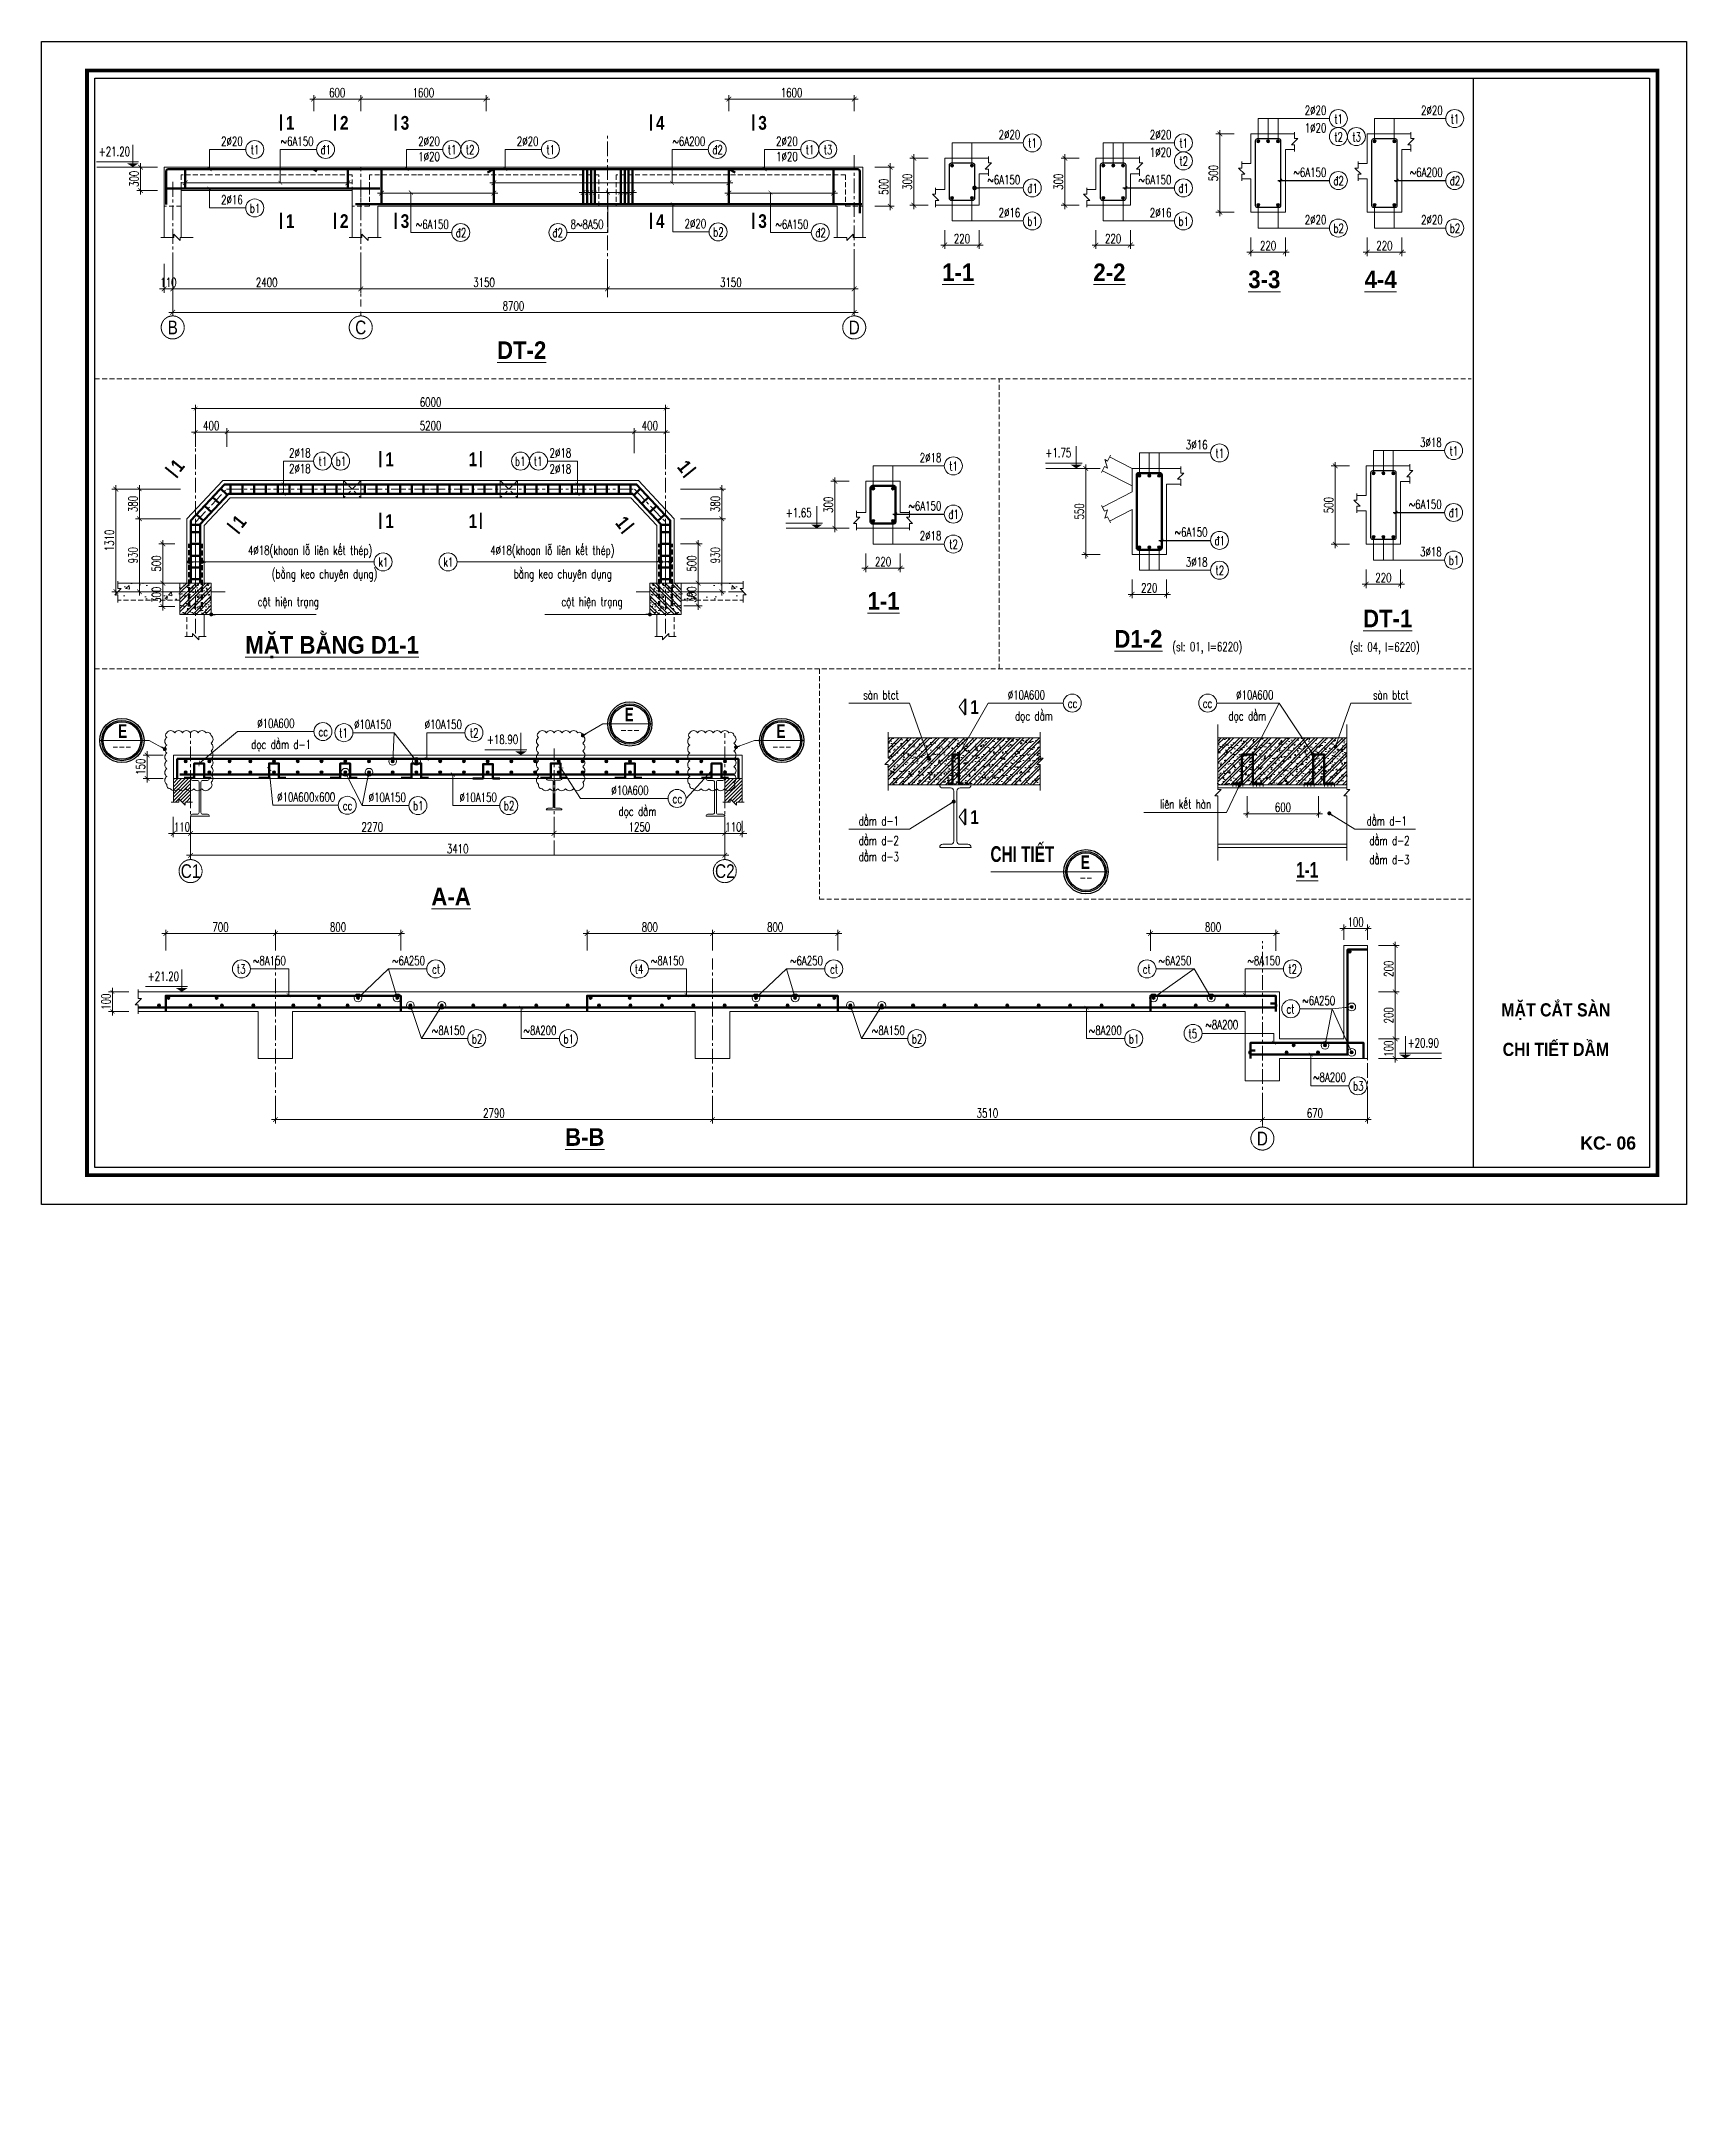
# Model space of a CAD drawing. Header units: millimetres. Extents: x 61738 to 439738, y 60858 to 151243.
# Drawn here: x 271738 to 313738, y 60858 to 113800 of the extents above; entities that cross this region are included whole.
import ezdxf
from ezdxf.enums import TextEntityAlignment as Align

# ---------------------------------------------------------------- set-up
doc = ezdxf.new("R2010")
doc.units = ezdxf.units.MM
doc.linetypes.add('CENTER', pattern=[2, 1.25, -0.25, 0.25, -0.25])
doc.linetypes.add('HIDDEN', pattern=[0.375, 0.25, -0.125])
for name, color, linetype, lineweight in [('1-THEP1', 1, 'Continuous', 50), ('10-TEXT', 4, 'Continuous', 15), ('2-THEP2', 6, 'Continuous', 50), ('3-THAY', 7, 'Continuous', 18), ('5-DUT', 2, 'HIDDEN', 15), ('6-TRUC', 8, 'CENTER', 9), ('7-HATCH', 8, 'Continuous', 13), ('8-DIM', 8, 'Continuous', 15), ('9-SO HIEU', 8, 'Continuous', 15), ('TEXT', 7, 'Continuous', 25)]:
    doc.layers.add(name, color=color, linetype=linetype, lineweight=lineweight)
for name, color, linetype in [('DIM', 3, 'Continuous'), ('Khungbo', 32, 'Continuous'), ('KICHTHUOC', 8, 'Continuous'), ('MANH', 8, 'Continuous'), ('TEXT-Ghi chu', 7, 'Continuous'), ('thep', 6, 'Continuous')]:
    doc.layers.add(name, color=color, linetype=linetype)
doc.styles.add('A3 - Text 2.3', font='Vnsimli.shx', dxfattribs={"width": 0.7, "height": 230})
doc.styles.add('A3 - Text 3.5', font='VnArialH.TTF', dxfattribs={"width": 0.8, "height": 350})
doc.styles.add('A3 - Text 4.5', font='VnArialH-Bold.TTF', dxfattribs={"width": 0.9, "height": 450})
doc.styles.add('A3-Text 2.3', font='vnsimli.shx', dxfattribs={"width": 0.7, "height": 230, "bigfont": 'vn.shx'})
doc.styles.add('A3-Text 3.5', font='VnArialH-Bold.TTF', dxfattribs={"width": 0.8, "height": 350})
doc.styles.add('FONT 2', font='UTM Neo Sans IntelBold.ttf')
doc.styles.add('S1', font='vnsimli.shx', dxfattribs={"width": 0.75})
doc.styles.add('T1', font='Vnsimli.shx', dxfattribs={"width": 0.7})
doc.styles.add('T3', font='VnArialH-Bold.TTF', dxfattribs={"width": 0.9})
doc.dimstyles.new('A3-1-100', dxfattribs={"dimtxt": 200, "dimasz": 120, "dimexe": 100, "dimexo": 0, "dimgap": 50, "dimtad": 1, "dimdec": 0, "dimdsep": 49, "dimtxsty": 'A3-Text 2.3', "dimblk": 'ARCHTICK', "dimcen": 10, "dimdle": 100, "dimclrd": 8, "dimclre": 8, "dimclrt": 2, "dimadec": 0, "dimazin": 2, "dimtfac": 1, "dimtdec": 0, "dimtix": 1, "dimtmove": 1, "dimatfit": 3, "dimldrblk": 'DOT', "dimfxl": 1, "dimtolj": 1, "dimtzin": 0, "dimlwd": -1, "dimlwe": -1, "dimarcsym": 0})
doc.dimstyles.new('A3-1-100x10', dxfattribs={"dimtxt": 230, "dimasz": 100, "dimexe": 80, "dimexo": 0, "dimgap": 50, "dimtad": 1, "dimdec": 0, "dimlfac": 0.1, "dimdsep": 49, "dimtxsty": 'A3-Text 2.3', "dimblk": 'ARCHTICK', "dimcen": 10, "dimdle": 80, "dimclrd": 8, "dimclre": 8, "dimclrt": 2, "dimadec": 0, "dimazin": 2, "dimtfac": 1, "dimtdec": 0, "dimtix": 1, "dimtmove": 1, "dimatfit": 3, "dimldrblk": 'DOT', "dimfxl": 1, "dimtolj": 1, "dimtzin": 0, "dimlwd": -1, "dimlwe": -1, "dimarcsym": 0})
doc.dimstyles.new('A3-1-100x2', dxfattribs={"dimtxt": 200, "dimasz": 120, "dimexe": 100, "dimexo": 0, "dimgap": 50, "dimtad": 1, "dimdec": 0, "dimlfac": 0.5, "dimdsep": 49, "dimtxsty": 'A3-Text 2.3', "dimblk": 'ARCHTICK', "dimcen": 10, "dimdle": 100, "dimclrd": 8, "dimclre": 8, "dimclrt": 2, "dimadec": 0, "dimazin": 2, "dimtfac": 1, "dimtdec": 0, "dimtix": 1, "dimtmove": 1, "dimatfit": 3, "dimldrblk": 'DOT', "dimfxl": 1, "dimtolj": 1, "dimtzin": 0, "dimlwd": -1, "dimlwe": -1, "dimarcsym": 0})
doc.dimstyles.new('A3-1-100x3', dxfattribs={"dimtxt": 230, "dimasz": 120, "dimexe": 100, "dimexo": 0, "dimgap": 50, "dimtad": 1, "dimdec": 0, "dimlfac": 0.333333, "dimdsep": 49, "dimtxsty": 'A3-Text 2.3', "dimblk": 'ARCHTICK', "dimcen": 10, "dimdle": 100, "dimclrd": 8, "dimclre": 8, "dimclrt": 2, "dimadec": 0, "dimazin": 2, "dimtfac": 1, "dimtdec": 0, "dimtix": 1, "dimtmove": 1, "dimatfit": 3, "dimldrblk": 'DOT', "dimfxl": 1, "dimtolj": 1, "dimtzin": 0, "dimlwd": -1, "dimlwe": -1, "dimarcsym": 0})
doc.dimstyles.new('A3-1-100x4', dxfattribs={"dimtxt": 200, "dimasz": 120, "dimexe": 100, "dimexo": 0, "dimgap": 50, "dimtad": 1, "dimdec": 0, "dimlfac": 0.25, "dimdsep": 49, "dimtxsty": 'A3-Text 2.3', "dimblk": 'ARCHTICK', "dimcen": 10, "dimdle": 100, "dimclrd": 8, "dimclre": 8, "dimclrt": 2, "dimadec": 0, "dimazin": 2, "dimtfac": 1, "dimtdec": 0, "dimtix": 1, "dimtmove": 1, "dimatfit": 3, "dimldrblk": 'DOT', "dimfxl": 1, "dimtolj": 1, "dimtzin": 0, "dimlwd": -1, "dimlwe": -1, "dimarcsym": 0})
doc.dimstyles.new('KT1-100x4', dxfattribs={"dimscale": 100, "dimtxt": 2.3, "dimasz": 0.006, "dimexe": 0.8, "dimexo": 0, "dimgap": 1.2, "dimtad": 1, "dimdec": 0, "dimlfac": 0.25, "dimrnd": 1, "dimdsep": 46, "dimtxsty": 'T1', "dimblk": 'DIMA', "dimcen": 0.09, "dimdle": 1.2, "dimclrd": 8, "dimclre": 8, "dimclrt": 7, "dimadec": 0, "dimazin": 0, "dimtfac": 1, "dimtdec": 0, "dimtix": 1, "dimtmove": 2, "dimatfit": 3, "dimldrblk": 'DIMA', "dimfxl": 1, "dimtolj": 1, "dimtzin": 0, "dimarcsym": 0})

msp = doc.modelspace()

# ---------------------------------------------------------------- texts
at = {"layer": '10-TEXT', "width": 0.7}
for s, height, style, p in [('2`20', 230, 'S1', (304543.5, 111924.7)), ('1`20', 230, 'S1', (304543.5, 111477.6)), ('2`20', 230, 'S1', (307513.5, 111924.7)), ('2`20', 230, 'S1', (276877.2, 111135.7)), ('~6A150', 230, 'S1', (278684.9, 111135.7)), ('2`20', 230, 'S1', (281909.2, 111135.7)), ('2`20', 230, 'S1', (284427.2, 111135.7)), ('~6A200', 230, 'S1', (288687.2, 111135.7)), ('2`20', 230, 'S1', (291047.2, 111135.7)), ('2`20', 230, 'S1', (296728, 111304.7)), ('2`20', 230, 'S1', (300588, 111304.7)), ('1`20', 230, 'S1', (281909.2, 110745.7)), ('1`20', 230, 'S1', (291047.2, 110745.7)), ('1`20', 230, 'S1', (300588, 110857.6)), ('~6A150', 230, 'S1', (296728, 110153.6)), ('~6A150', 230, 'S1', (300588, 110153.6)), ('~6A150', 230, 'S1', (304543.5, 110343.6)), ('~6A200', 230, 'S1', (307513.5, 110343.6)), ('2`16', 230, 'S1', (276877.2, 109642.2)), ('~6A150', 230, 'S1', (282137.2, 109015.7)), ('8~8A50', 230, 'S1', (286089.9, 109015.7)), ('2`20', 230, 'S1', (288709.2, 109032.2)), ('~6A150', 230, 'S1', (291317.2, 109015.7)), ('2`16', 230, 'S1', (296728, 109310.3)), ('2`16', 230, 'S1', (300588, 109310.3)), ('2`20', 230, 'S1', (304543.5, 109130.3)), ('2`20', 230, 'S1', (307513.5, 109130.3)), ('2`18', 230, 'S1', (278610.9, 103179)), ('2`18', 230, 'S1', (285263.1, 103179)), ('2`18', 230, 'S1', (294713.5, 103055.1)), ('3`16', 230, 'S1', (301509.2, 103385.1)), ('3`18', 230, 'S1', (307487.2, 103446.3)), ('2`18', 230, 'S1', (278610.9, 102779)), ('2`18', 230, 'S1', (285263.1, 102769)), ('~6A150', 230, 'S1', (294713.5, 101824)), ('~6A150', 230, 'S1', (307487.2, 101865.2)), ('2`18', 230, 'S1', (294713.5, 101060.7)), ('~6A150', 230, 'S1', (301509.2, 101154)), ('4`18(khoan lç liªn kÕt thÐp)', 230, 'S1', (280183.9, 100689.1)), ('4`18(khoan lç liªn kÕt thÐp)', 230, 'S1', (286369.2, 100689.1)), ('3`18', 230, 'S1', (301509.2, 100390.7)), ('3`18', 230, 'S1', (307487.2, 100651.9)), ('(b»ng keo chuyªn dông)', 230, 'S1', (280313.9, 100089.1)), ('b»ng keo chuyªn dông', 230, 'S1', (286299.2, 100089.1)), ('cét hiÖn tr¹ng', 230, 'S1', (278822.7, 99377)), ('cét hiÖn tr¹ng', 230, 'S1', (286577, 99377)), ('sµn btct', 230, 'S1', (293629.3, 96997.6)), ('`10A600', 230, 'S1', (297361.3, 96997.6)), ('`10A600', 230, 'S1', (303191.4, 96997.6)), ('sµn btct', 230, 'S1', (306644.2, 96997.6)), ('`10A600', 230, 'S1', (278199.2, 96272.2)), ('`10A150', 230, 'S1', (280672.2, 96242.6)), ('`10A150', 230, 'S1', (282474.2, 96242.6)), ('däc dÇm  ', 230, 'S1', (297781.3, 96457.6)), ('däc dÇm  ', 230, 'S1', (303231.4, 96457.6)), ('däc dÇm d-1', 230, 'S1', (278619.2, 95732.2)), ('`10A600', 230, 'S1', (287239.2, 94562.2)), ('`10A600x600', 230, 'S1', (279239.2, 94387.6)), ('`10A150', 230, 'S1', (281044.2, 94381.3)), ('`10A150', 230, 'S1', (283364.2, 94381.3)), ('däc dÇm  ', 230, 'S1', (287659.2, 94022.2)), ('liªn kÕt hµn', 230, 'S1', (301600.6, 94207.6)), ('dÇm d-1', 230, 'S1', (293629.3, 93777.6)), ('dÇm d-1', 230, 'S1', (306598.7, 93777.6)), ('dÇm d-2', 230, 'S1', (293629.3, 93277.6)), ('chi tiÕt', 400, 'T3', (297596.8, 92847.6)), ('dÇm d-2', 230, 'S1', (306667.7, 93277.6)), ('dÇm d-3', 230, 'S1', (293629.3, 92867.6)), ('%%U1-1', 400, 'T3', (304336.8, 92447.6)), ('dÇm d-3', 230, 'S1', (306667.7, 92787.6)), ('~8A150', 230, 'S1', (277978.4, 90210.1)), ('~6A250', 230, 'S1', (281531.1, 90210.1)), ('~8A150', 230, 'S1', (288138.4, 90210.1)), ('~6A250', 230, 'S1', (291691.1, 90210.1)), ('~6A250', 230, 'S1', (301098, 90210.1)), ('~8A150', 230, 'S1', (303369.6, 90210.1)), ('~6A250', 230, 'S1', (304768, 89191.3)), ('~8A150', 230, 'S1', (282547.1, 88428.7)), ('~8A200', 230, 'S1', (284887.1, 88428.7)), ('~8A150', 230, 'S1', (293780.4, 88428.7)), ('~8A200', 230, 'S1', (299320.4, 88428.7)), ('~8A200', 230, 'S1', (302293.5, 88573.7)), ('~8A200', 230, 'S1', (305044.5, 87233.7))]:
    msp.add_text(s, height=height, dxfattribs=dict(at, style=style)).set_placement(p, align=Align.RIGHT)
at = {"layer": '10-TEXT'}
for s, height, style, width, p in [('t1', 230, 'S1', 0.7, (304856.9, 111708.8)), ('t1', 230, 'S1', 0.7, (307826.9, 111708.8)), ('t1', 230, 'S1', 0.7, (297041.3, 111088.8)), ('t1', 230, 'S1', 0.7, (300901.3, 111088.8)), ('t2', 230, 'S1', 0.7, (304856.9, 111248.8)), ('t3', 230, 'S1', 0.7, (305316.9, 111248.8)), ('t1', 230, 'S1', 0.7, (277190.6, 110919.7)), ('®1', 230, 'S1', 0.7, (278998.3, 110919.7)), ('t1', 230, 'S1', 0.7, (282222.5, 110919.7)), ('t2', 230, 'S1', 0.7, (282682.5, 110919.7)), ('t1', 230, 'S1', 0.7, (284740.6, 110919.7)), ('®2', 230, 'S1', 0.7, (289000.6, 110919.7)), ('t1', 230, 'S1', 0.7, (291360.6, 110919.7)), ('t3', 230, 'S1', 0.7, (291820.6, 110919.7)), ('t2', 230, 'S1', 0.7, (300901.3, 110628.8)), ('®1', 230, 'S1', 0.7, (297041.3, 109937.7)), ('®1', 230, 'S1', 0.7, (300901.3, 109937.7)), ('®2', 230, 'S1', 0.7, (304856.9, 110127.7)), ('®2', 230, 'S1', 0.7, (307826.9, 110127.7)), ('b1', 230, 'S1', 0.7, (277190.6, 109426.3)), ('b1', 230, 'S1', 0.7, (297041.3, 109094.4)), ('b1', 230, 'S1', 0.7, (300901.3, 109094.4)), ('b2', 230, 'S1', 0.7, (304856.9, 108914.4)), ('b2', 230, 'S1', 0.7, (307826.9, 108914.4)), ('®2', 230, 'S1', 0.7, (282450.6, 108799.7)), ('®2', 230, 'S1', 0.7, (284917.9, 108799.7)), ('b2', 230, 'S1', 0.7, (289022.5, 108816.3)), ('®2', 230, 'S1', 0.7, (291630.6, 108799.7)), ('%%U1-1', 450, 'A3 - Text 4.5', 0.9, (295143.6, 107679.9)), ('%%U2-2', 450, 'A3 - Text 4.5', 0.9, (299003.6, 107679.9)), ('%%U3-3', 450, 'A3 - Text 4.5', 0.9, (302959.2, 107499.9)), ('%%U4-4', 450, 'A3 - Text 4.5', 0.9, (305929.2, 107499.9)), ('%%Udt-2', 450, 'A3 - Text 4.5', 0.9, (283999.2, 105691.1)), ('t1', 230, 'S1', 0.7, (301822.6, 103169.2)), ('t1', 230, 'S1', 0.7, (307800.5, 103230.3)), ('t1', 230, 'S1', 0.7, (278924.3, 102963)), ('b1', 230, 'S1', 0.7, (279384.3, 102963)), ('b1', 230, 'S1', 0.7, (283960.7, 102963)), ('t1', 230, 'S1', 0.7, (284420.7, 102963)), ('t1', 230, 'S1', 0.7, (295026.9, 102839.2)), ('®1', 230, 'S1', 0.7, (295026.9, 101608.1)), ('®1', 230, 'S1', 0.7, (307800.5, 101649.2)), ('®1', 230, 'S1', 0.7, (301822.6, 100938.1)), ('k1', 230, 'S1', 0.7, (280466.9, 100387.8)), ('k1', 230, 'S1', 0.7, (282127.7, 100387.8)), ('t2', 230, 'S1', 0.7, (295026.9, 100844.8)), ('b1', 230, 'S1', 0.7, (307800.5, 100435.9)), ('t2', 230, 'S1', 0.7, (301822.6, 100174.8)), ('%%U1-1', 450, 'A3 - Text 4.5', 0.9, (293238.1, 99289.1)), ('%%Udt-1', 450, 'A3 - Text 4.5', 0.9, (306109.2, 98839.1)), ('%%UmÆt b»ng d1-1', 450, 'A3 - Text 4.5', 0.9, (279158.8, 98164.3)), ('%%Ud1-2', 450, 'A3 - Text 4.5', 0.9, (299743.8, 98319.1)), ('cc', 230, 'S1', 0.7, (298063.3, 96781.6)), ('cc', 230, 'S1', 0.7, (301507.9, 96781.6)), ('e', 350, 'T3', 0.7, (273811.5, 96014.3)), ('e', 350, 'T3', 0.7, (286742.8, 96437.6)), ('e', 350, 'T3', 0.7, (290620.3, 96014.3)), ('cc', 230, 'S1', 0.7, (278932.6, 96056.3)), ('t1', 230, 'S1', 0.7, (279450.9, 96026.7)), ('t2', 230, 'S1', 0.7, (282787.5, 96026.7)), ('---', 212.67, 'S1', 0.7, (286763.3, 96110.8)), ('---', 212.67, 'S1', 0.7, (273789.7, 95687.6)), ('---', 212.67, 'S1', 0.7, (290640.8, 95687.6)), ('cc', 230, 'S1', 0.7, (279552.6, 94171.6)), ('b1', 230, 'S1', 0.7, (281357.5, 94165.4)), ('b2', 230, 'S1', 0.7, (283677.5, 94165.4)), ('cc', 230, 'S1', 0.7, (287972.6, 94346.3)), ('e', 350, 'T3', 0.7, (298387.6, 92665.2)), ('%%Ua-a', 450, 'A3 - Text 4.5', 0.9, (282195, 91736.7)), ('--', 212.67, 'S1', 0.7, (298408.1, 92338.4)), ('t3', 230, 'S1', 0.7, (276837.1, 89994.1)), ('ct', 230, 'S1', 0.7, (281813.7, 89994.1)), ('t4', 230, 'S1', 0.7, (286997.1, 89994.1)), ('ct', 230, 'S1', 0.7, (291973.7, 89994.1)), ('ct', 230, 'S1', 0.7, (299956.7, 89994.1)), ('t2', 230, 'S1', 0.7, (303682.9, 89994.1)), ('ct', 230, 'S1', 0.7, (303626.7, 88975.4)), ('MẶT CẮT SÀN', 336, 'FONT 2', 0.9, (310403.8, 88901.6)), ('b2', 230, 'S1', 0.7, (282860.4, 88212.8)), ('b1', 230, 'S1', 0.7, (285200.4, 88212.8)), ('b2', 230, 'S1', 0.7, (294093.8, 88212.8)), ('b1', 230, 'S1', 0.7, (299633.8, 88212.8)), ('t5', 230, 'S1', 0.7, (301132.2, 88347.8)), ('CHI TIẾT DẦM', 336, 'FONT 2', 0.9, (310403.8, 87891.6)), ('b3', 230, 'S1', 0.7, (305357.8, 87007.8)), ('%%Ub-b', 450, 'A3 - Text 4.5', 0.9, (285610, 85596.7))]:
    msp.add_text(s, height=height, dxfattribs=dict(at, style=style, width=width)).set_placement(p, align=Align.CENTER)
at = {"layer": '10-TEXT', "width": 0.7}
for s, style, p in [('+21.20', 'A3 - Text 2.3', (273200.3, 110874.9)), ('+1.75', 'A3 - Text 2.3', (297368.9, 103180.7)), ('+1.65', 'A3 - Text 2.3', (290740.1, 101650.7)), ('(sl: 01, l=6220)', 'S1', (300610.8, 98228.6)), ('(sl: 04, l=6220)', 'S1', (305139.2, 98219.1)), ('+18.90', 'A3 - Text 2.3', (283109.3, 95859.4)), ('+21.20', 'A3 - Text 2.3', (274451.1, 89812.9)), ('+20.90', 'A3 - Text 2.3', (306617.2, 88111.8))]:
    msp.add_text(s, height=230, dxfattribs=dict(at, style=style)).set_placement(p)
at = {"layer": '10-TEXT', "style": 'FONT 2'}
msp.add_text('KC- 06', height=336, dxfattribs=at).set_placement((311737.7, 85668.5), align=Align.MIDDLE_CENTER)

# ---------------------------------------------------------------- blocks, each defined once
blk = doc.blocks.new('_ArchTick')
at = {"color": 0, "linetype": 'ByBlock', "const_width": 0.15}
blk.add_lwpolyline([(-0.5, -0.5), (0.5, 0.5)], dxfattribs=at)
blk = doc.blocks.new('*D167')
at = {"layer": '8-DIM', "color": 8, "linetype": 'ByBlock', "ltscale": 100, "transparency": 16777216}
blk.add_line((300562, 99680), (299481, 99680), dxfattribs=at)
at = {"layer": '8-DIM', "color": 8, "ltscale": 100, "transparency": 16777216}
for p, q in [((299581, 100057), (299581, 99580)), ((300462, 100057), (300462, 99580))]:
    blk.add_line(p, q, dxfattribs=at)
at = {"layer": 'Defpoints', "color": 0, "ltscale": 100, "transparency": 16777216}
for p in [(299581, 100057), (299581, 99680), (300462, 100057)]:
    blk.add_point(p, dxfattribs=at)
at = {"layer": '8-DIM', "color": 8, "ltscale": 100, "transparency": 16777216, "xscale": 120, "yscale": 120, "zscale": 120, "rotation": 180}
blk.add_blockref('_ArchTick', (299581, 99680), dxfattribs=at)
at = {"layer": '8-DIM', "color": 8, "ltscale": 100, "transparency": 16777216, "xscale": 120, "yscale": 120, "zscale": 120}
blk.add_blockref('_ArchTick', (300462, 99680), dxfattribs=at)
at = {"layer": '8-DIM', "color": 2, "ltscale": 100, "transparency": 16777216, "insert": (300021, 99845), "char_height": 230, "attachment_point": 5, "style": 'A3-Text 2.3'}
blk.add_mtext('\\A1;220', dxfattribs=at)
blk = doc.blocks.new('_Dot')
at = {"color": 0, "linetype": 'ByBlock', "lineweight": -2}
blk.add_line((-0.5, 0), (-1, 0), dxfattribs=at)
at = {"color": 0, "linetype": 'ByBlock', "const_width": 0.5}
blk.add_lwpolyline([(-0.25, 0, 1), (0.25, 0, 1)], format="xyb", close=True, dxfattribs=at)
blk = doc.blocks.new('DK THEP')
at = {"layer": '7-HATCH'}
h = blk.add_hatch(color=1, dxfattribs=at)
edge = h.paths.add_edge_path()
edge.add_arc((0, 0), 36.1, 0, 360)
at = {"layer": '7-HATCH', "color": 0}
blk.add_circle((0, 0), 36.1, dxfattribs=at)
blk = doc.blocks.new('COS')
at = {"color": 1, "linetype": 'Continuous', "const_width": 50}
blk.add_lwpolyline([(-64, -64), (64, 64)], dxfattribs=at)
blk = doc.blocks.new('DIMA')
at = {"color": 8, "linetype": 'Continuous'}
blk.add_line((120, 0), (-120, 0), dxfattribs=at)
at = {"color": 1, "linetype": 'Continuous'}
blk.add_blockref('COS', (0, 0), dxfattribs=at)
blk = doc.blocks.new('*D168')
at = {"layer": '8-DIM', "color": 8, "ltscale": 100, "transparency": 16777216}
for p, q in [((298767, 102898), (298300, 102898)), ((298767, 100698), (298300, 100698))]:
    blk.add_line(p, q, dxfattribs=at)
at = {"layer": '8-DIM', "color": 8, "linetype": 'ByBlock', "ltscale": 100, "transparency": 16777216}
blk.add_line((298400, 100598), (298400, 102998), dxfattribs=at)
at = {"layer": 'Defpoints', "color": 0, "ltscale": 100, "transparency": 16777216}
for p in [(298400, 102898), (298767, 102898), (298767, 100698)]:
    blk.add_point(p, dxfattribs=at)
at = {"layer": '8-DIM', "color": 8, "ltscale": 100, "transparency": 16777216, "xscale": 120, "yscale": 120, "zscale": 120}
for p, rotation in [((298400, 102898), 90), ((298400, 100698), 270)]:
    blk.add_blockref('_ArchTick', p, dxfattribs=dict(at, rotation=rotation))
at = {"layer": '8-DIM', "color": 2, "ltscale": 100, "transparency": 16777216, "insert": (298235, 101798), "char_height": 230, "attachment_point": 5, "rotation": 90, "style": 'A3-Text 2.3'}
blk.add_mtext('\\A1;550', dxfattribs=at)
blk = doc.blocks.new('*U9')
at = {"layer": '10-TEXT'}
for p, q in [((17615, 449767), (17615, 450310)), ((16865, 449893), (17756, 449893)), ((16869, 449766), (17757, 449766))]:
    blk.add_line(p, q, dxfattribs=at)
at = {"layer": '10-TEXT', "color": 1}
blk.add_solid([(17756, 449858), (17615, 449767), (17473, 449858)], dxfattribs=at)
blk = doc.blocks.new('*D169')
at = {"layer": '8-DIM', "color": 8, "ltscale": 100, "transparency": 16777216}
for p, q in [((275140, 100968), (274739, 100968)), ((275140, 99968), (274739, 99968))]:
    blk.add_line(p, q, dxfattribs=at)
at = {"layer": '8-DIM', "color": 8, "linetype": 'ByBlock', "ltscale": 100, "transparency": 16777216}
blk.add_line((274839, 99868), (274839, 101068), dxfattribs=at)
at = {"layer": 'Defpoints', "color": 0, "ltscale": 100, "transparency": 16777216}
for p in [(274839, 100968), (275140, 100968), (275140, 99968)]:
    blk.add_point(p, dxfattribs=at)
at = {"layer": '8-DIM', "color": 8, "ltscale": 100, "transparency": 16777216, "xscale": 120, "yscale": 120, "zscale": 120}
for p, rotation in [((274839, 100968), 90), ((274839, 99968), 270)]:
    blk.add_blockref('_ArchTick', p, dxfattribs=dict(at, rotation=rotation))
at = {"layer": '8-DIM', "color": 2, "ltscale": 100, "transparency": 16777216, "insert": (274674, 100468), "char_height": 230, "attachment_point": 5, "rotation": 90, "style": 'A3-Text 2.3'}
blk.add_mtext('\\A1;500', dxfattribs=at)
blk = doc.blocks.new('*D170')
at = {"layer": '8-DIM', "color": 8, "linetype": 'ByBlock', "ltscale": 500, "transparency": 16777216}
blk.add_line((274239, 99648), (274239, 101708), dxfattribs=at)
at = {"layer": '8-DIM', "color": 8, "ltscale": 500, "transparency": 16777216}
for p, q in [((275289, 101608), (274139, 101608)), ((275289, 99748), (274139, 99748))]:
    blk.add_line(p, q, dxfattribs=at)
at = {"layer": 'Defpoints', "color": 0, "ltscale": 500, "transparency": 16777216}
for p in [(274239, 101608), (275289, 101608), (275289, 99748)]:
    blk.add_point(p, dxfattribs=at)
at = {"layer": '8-DIM', "color": 8, "ltscale": 500, "transparency": 16777216, "xscale": 120, "yscale": 120, "zscale": 120}
for p, rotation in [((274239, 101608), 90), ((274239, 99748), 270)]:
    blk.add_blockref('_ArchTick', p, dxfattribs=dict(at, rotation=rotation))
at = {"layer": '8-DIM', "color": 2, "ltscale": 500, "transparency": 16777216, "insert": (274074, 100678), "char_height": 230, "attachment_point": 5, "rotation": 90, "style": 'A3-Text 2.3'}
blk.add_mtext('\\A1;930', dxfattribs=at)
blk = doc.blocks.new('*D171')
at = {"layer": '8-DIM', "color": 8, "ltscale": 500, "transparency": 16777216}
for p, q in [((275289, 102368), (274139, 102368)), ((275289, 101608), (274139, 101608))]:
    blk.add_line(p, q, dxfattribs=at)
at = {"layer": '8-DIM', "color": 8, "linetype": 'ByBlock', "ltscale": 500, "transparency": 16777216}
blk.add_line((274239, 101508), (274239, 102468), dxfattribs=at)
at = {"layer": 'Defpoints', "color": 0, "ltscale": 500, "transparency": 16777216}
for p in [(274239, 102368), (275289, 102368), (275289, 101608)]:
    blk.add_point(p, dxfattribs=at)
at = {"layer": '8-DIM', "color": 8, "ltscale": 500, "transparency": 16777216, "xscale": 100, "yscale": 100, "zscale": 100}
for p, rotation in [((274239, 102368), 90), ((274239, 101608), 270)]:
    blk.add_blockref('_ArchTick', p, dxfattribs=dict(at, rotation=rotation))
at = {"layer": '8-DIM', "color": 2, "ltscale": 500, "transparency": 16777216, "insert": (274074, 101988), "char_height": 230, "attachment_point": 5, "rotation": 90, "style": 'A3-Text 2.3'}
blk.add_mtext('\\A1;380', dxfattribs=at)
blk = doc.blocks.new('*D172')
at = {"layer": '8-DIM', "color": 8, "ltscale": 500, "transparency": 16777216}
for p, q in [((274559, 102368), (273539, 102368)), ((275289, 99748), (273539, 99748))]:
    blk.add_line(p, q, dxfattribs=at)
at = {"layer": '8-DIM', "color": 8, "linetype": 'ByBlock', "ltscale": 500, "transparency": 16777216}
blk.add_line((273639, 99648), (273639, 102468), dxfattribs=at)
at = {"layer": 'Defpoints', "color": 0, "ltscale": 500, "transparency": 16777216}
for p in [(273639, 102368), (274559, 102368), (275289, 99748)]:
    blk.add_point(p, dxfattribs=at)
at = {"layer": '8-DIM', "color": 8, "ltscale": 500, "transparency": 16777216, "xscale": 120, "yscale": 120, "zscale": 120}
for p, rotation in [((273639, 102368), 90), ((273639, 99748), 270)]:
    blk.add_blockref('_ArchTick', p, dxfattribs=dict(at, rotation=rotation))
at = {"layer": '8-DIM', "color": 2, "ltscale": 500, "transparency": 16777216, "insert": (273474, 101058), "char_height": 230, "attachment_point": 5, "rotation": 90, "style": 'A3-Text 2.3'}
blk.add_mtext('\\A1;1310', dxfattribs=at)
blk = doc.blocks.new('*D173')
at = {"layer": '8-DIM', "color": 8, "linetype": 'ByBlock', "ltscale": 500, "transparency": 16777216}
blk.add_line((275573, 103824), (276573, 103824), dxfattribs=at)
at = {"layer": '8-DIM', "color": 8, "ltscale": 500, "transparency": 16777216}
for p, q in [((275673, 103444), (275673, 103924)), ((276473, 103444), (276473, 103924))]:
    blk.add_line(p, q, dxfattribs=at)
at = {"layer": 'Defpoints', "color": 0, "ltscale": 500, "transparency": 16777216}
for p in [(276473, 103824), (275673, 103444), (276473, 103444)]:
    blk.add_point(p, dxfattribs=at)
at = {"layer": '8-DIM', "color": 8, "ltscale": 500, "transparency": 16777216, "xscale": 100, "yscale": 100, "zscale": 100, "rotation": 180}
blk.add_blockref('_ArchTick', (275673, 103824), dxfattribs=at)
at = {"layer": '8-DIM', "color": 8, "ltscale": 500, "transparency": 16777216, "xscale": 100, "yscale": 100, "zscale": 100}
blk.add_blockref('_ArchTick', (276473, 103824), dxfattribs=at)
at = {"layer": '8-DIM', "color": 2, "ltscale": 500, "transparency": 16777216, "insert": (276073, 103989), "char_height": 230, "attachment_point": 5, "style": 'A3-Text 2.3'}
blk.add_mtext('\\A1;400', dxfattribs=at)
blk = doc.blocks.new('*D174')
at = {"layer": '8-DIM', "color": 8, "linetype": 'ByBlock', "ltscale": 500, "transparency": 16777216}
blk.add_line((276373, 103824), (286972, 103824), dxfattribs=at)
at = {"layer": '8-DIM', "color": 8, "ltscale": 500, "transparency": 16777216}
for p, q in [((276473, 103444), (276473, 103924)), ((286872, 103284), (286872, 103924))]:
    blk.add_line(p, q, dxfattribs=at)
at = {"layer": 'Defpoints', "color": 0, "ltscale": 500, "transparency": 16777216}
for p in [(286872, 103824), (276473, 103444), (286872, 103284)]:
    blk.add_point(p, dxfattribs=at)
at = {"layer": '8-DIM', "color": 8, "ltscale": 500, "transparency": 16777216, "xscale": 100, "yscale": 100, "zscale": 100, "rotation": 180}
blk.add_blockref('_ArchTick', (276473, 103824), dxfattribs=at)
at = {"layer": '8-DIM', "color": 8, "ltscale": 500, "transparency": 16777216, "xscale": 100, "yscale": 100, "zscale": 100}
blk.add_blockref('_ArchTick', (286872, 103824), dxfattribs=at)
at = {"layer": '8-DIM', "color": 2, "ltscale": 500, "transparency": 16777216, "insert": (281673, 103989), "char_height": 230, "attachment_point": 5, "style": 'A3-Text 2.3'}
blk.add_mtext('\\A1;5200', dxfattribs=at)
blk = doc.blocks.new('*D175')
at = {"layer": '8-DIM', "color": 8, "linetype": 'ByBlock', "ltscale": 500, "transparency": 16777216}
blk.add_line((275573, 104424), (287773, 104424), dxfattribs=at)
at = {"layer": '8-DIM', "color": 8, "ltscale": 500, "transparency": 16777216}
for p, q in [((275673, 103444), (275673, 104524)), ((287673, 103284), (287673, 104524))]:
    blk.add_line(p, q, dxfattribs=at)
at = {"layer": 'Defpoints', "color": 0, "ltscale": 500, "transparency": 16777216}
for p in [(287673, 104424), (275673, 103444), (287673, 103284)]:
    blk.add_point(p, dxfattribs=at)
at = {"layer": '8-DIM', "color": 8, "ltscale": 500, "transparency": 16777216, "xscale": 100, "yscale": 100, "zscale": 100, "rotation": 180}
blk.add_blockref('_ArchTick', (275673, 104424), dxfattribs=at)
at = {"layer": '8-DIM', "color": 8, "ltscale": 500, "transparency": 16777216, "xscale": 100, "yscale": 100, "zscale": 100}
blk.add_blockref('_ArchTick', (287673, 104424), dxfattribs=at)
at = {"layer": '8-DIM', "color": 2, "ltscale": 500, "transparency": 16777216, "insert": (281673, 104589), "char_height": 230, "attachment_point": 5, "style": 'A3-Text 2.3'}
blk.add_mtext('\\A1;6000', dxfattribs=at)
blk = doc.blocks.new('Mat cat KC - Dung')
at = {"layer": '10-TEXT', "color": 2, "const_width": 50}
blk.add_lwpolyline([(0, 418), (0, 0)], dxfattribs=at)
at = {"layer": '10-TEXT', "color": 3, "ltscale": 500, "style": 'A3-Text 3.5', "width": 0.8}
blk.add_attdef('1', (127, 29), '', height=350, dxfattribs=at)
blk = doc.blocks.new('*D176')
at = {"layer": '8-DIM', "color": 8, "ltscale": 100, "transparency": 16777216}
for p, q in [((292785, 100727), (292785, 100250)), ((293666, 100727), (293666, 100250))]:
    blk.add_line(p, q, dxfattribs=at)
at = {"layer": '8-DIM', "color": 8, "linetype": 'ByBlock', "ltscale": 100, "transparency": 16777216}
blk.add_line((293766, 100350), (292685, 100350), dxfattribs=at)
at = {"layer": 'Defpoints', "color": 0, "ltscale": 100, "transparency": 16777216}
for p in [(292785, 100727), (293666, 100727), (292785, 100350)]:
    blk.add_point(p, dxfattribs=at)
at = {"layer": '8-DIM', "color": 8, "ltscale": 100, "transparency": 16777216, "xscale": 120, "yscale": 120, "zscale": 120, "rotation": 180}
blk.add_blockref('_ArchTick', (292785, 100350), dxfattribs=at)
at = {"layer": '8-DIM', "color": 8, "ltscale": 100, "transparency": 16777216, "xscale": 120, "yscale": 120, "zscale": 120}
blk.add_blockref('_ArchTick', (293666, 100350), dxfattribs=at)
at = {"layer": '8-DIM', "color": 2, "ltscale": 100, "transparency": 16777216, "insert": (293226, 100515), "char_height": 230, "attachment_point": 5, "style": 'A3-Text 2.3'}
blk.add_mtext('\\A1;220', dxfattribs=at)
blk = doc.blocks.new('*D177')
at = {"layer": '8-DIM', "color": 8, "ltscale": 100, "transparency": 16777216}
for p, q in [((292361, 102568), (291895, 102568)), ((292361, 101368), (291895, 101368))]:
    blk.add_line(p, q, dxfattribs=at)
at = {"layer": '8-DIM', "color": 8, "linetype": 'ByBlock', "ltscale": 100, "transparency": 16777216}
blk.add_line((291995, 101268), (291995, 102668), dxfattribs=at)
at = {"layer": 'Defpoints', "color": 0, "ltscale": 100, "transparency": 16777216}
for p in [(291995, 102568), (292361, 102568), (292361, 101368)]:
    blk.add_point(p, dxfattribs=at)
at = {"layer": '8-DIM', "color": 8, "ltscale": 100, "transparency": 16777216, "xscale": 120, "yscale": 120, "zscale": 120}
for p, rotation in [((291995, 102568), 90), ((291995, 101368), 270)]:
    blk.add_blockref('_ArchTick', p, dxfattribs=dict(at, rotation=rotation))
at = {"layer": '8-DIM', "color": 2, "ltscale": 100, "transparency": 16777216, "insert": (291830, 101968), "char_height": 230, "attachment_point": 5, "rotation": 90, "style": 'A3-Text 2.3'}
blk.add_mtext('\\A1;300', dxfattribs=at)
blk = doc.blocks.new('*U799')
at = {"layer": '10-TEXT'}
for p, q in [((17615, 449767), (17615, 450310)), ((16865, 449893), (17756, 449893)), ((16869, 449766), (17983, 449766))]:
    blk.add_line(p, q, dxfattribs=at)
at = {"layer": '10-TEXT', "color": 1}
blk.add_solid([(17756, 449858), (17615, 449767), (17473, 449858)], dxfattribs=at)
blk = doc.blocks.new('CDS12')
at = {"layer": 'Defpoints'}
blk.add_lwpolyline([(91835, 363353), (49835, 363353), (49835, 393053), (91835, 393053)], close=True, dxfattribs=at)
at = {"layer": 'Khungbo', "color": 1, "const_width": 100}
blk.add_lwpolyline([(91094, 364100), (50996, 364100), (50996, 392312), (91094, 392312)], close=True, dxfattribs=at)
at = {"layer": 'Khungbo', "color": 1}
for points in [[(90894, 364300), (51196, 364300), (51196, 392112), (90894, 392112)], [(90894, 392112), (90894, 364300), (86394, 364300), (86394, 392112)]]:
    blk.add_lwpolyline(points, close=True, dxfattribs=at)
blk = doc.blocks.new('*D178')
at = {"layer": '8-DIM', "color": 8, "ltscale": 100, "transparency": 16777216}
for p, q in [((288056, 100968), (288606, 100968)), ((288056, 99968), (288606, 99968))]:
    blk.add_line(p, q, dxfattribs=at)
at = {"layer": '8-DIM', "color": 8, "linetype": 'ByBlock', "ltscale": 100, "transparency": 16777216}
blk.add_line((288506, 99868), (288506, 101068), dxfattribs=at)
at = {"layer": 'Defpoints', "color": 0, "ltscale": 100, "transparency": 16777216}
for p in [(288056, 100968), (288506, 100968), (288056, 99968)]:
    blk.add_point(p, dxfattribs=at)
at = {"layer": '8-DIM', "color": 8, "ltscale": 100, "transparency": 16777216, "xscale": 120, "yscale": 120, "zscale": 120}
for p, rotation in [((288506, 100968), 90), ((288506, 99968), 270)]:
    blk.add_blockref('_ArchTick', p, dxfattribs=dict(at, rotation=rotation))
at = {"layer": '8-DIM', "color": 2, "ltscale": 100, "transparency": 16777216, "insert": (288341, 100468), "char_height": 230, "attachment_point": 5, "rotation": 90, "style": 'A3-Text 2.3'}
blk.add_mtext('\\A1;500', dxfattribs=at)
blk = doc.blocks.new('*D179')
at = {"layer": '8-DIM', "color": 8, "linetype": 'ByBlock', "ltscale": 500, "transparency": 16777216}
blk.add_line((289106, 99648), (289106, 101708), dxfattribs=at)
at = {"layer": '8-DIM', "color": 8, "ltscale": 500, "transparency": 16777216}
for p, q in [((288056, 101608), (289206, 101608)), ((288056, 99748), (289206, 99748))]:
    blk.add_line(p, q, dxfattribs=at)
at = {"layer": 'Defpoints', "color": 0, "ltscale": 500, "transparency": 16777216}
for p in [(288056, 101608), (289106, 101608), (288056, 99748)]:
    blk.add_point(p, dxfattribs=at)
at = {"layer": '8-DIM', "color": 8, "ltscale": 500, "transparency": 16777216, "xscale": 120, "yscale": 120, "zscale": 120}
for p, rotation in [((289106, 101608), 90), ((289106, 99748), 270)]:
    blk.add_blockref('_ArchTick', p, dxfattribs=dict(at, rotation=rotation))
at = {"layer": '8-DIM', "color": 2, "ltscale": 500, "transparency": 16777216, "insert": (288941, 100678), "char_height": 230, "attachment_point": 5, "rotation": 90, "style": 'A3-Text 2.3'}
blk.add_mtext('\\A1;930', dxfattribs=at)
blk = doc.blocks.new('*D180')
at = {"layer": '8-DIM', "color": 8, "ltscale": 500, "transparency": 16777216}
for p, q in [((288056, 102368), (289206, 102368)), ((288056, 101608), (289206, 101608))]:
    blk.add_line(p, q, dxfattribs=at)
at = {"layer": '8-DIM', "color": 8, "linetype": 'ByBlock', "ltscale": 500, "transparency": 16777216}
blk.add_line((289106, 101508), (289106, 102468), dxfattribs=at)
at = {"layer": 'Defpoints', "color": 0, "ltscale": 500, "transparency": 16777216}
for p in [(288056, 102368), (289106, 102368), (288056, 101608)]:
    blk.add_point(p, dxfattribs=at)
at = {"layer": '8-DIM', "color": 8, "ltscale": 500, "transparency": 16777216, "xscale": 100, "yscale": 100, "zscale": 100}
for p, rotation in [((289106, 102368), 90), ((289106, 101608), 270)]:
    blk.add_blockref('_ArchTick', p, dxfattribs=dict(at, rotation=rotation))
at = {"layer": '8-DIM', "color": 2, "ltscale": 500, "transparency": 16777216, "insert": (288941, 101988), "char_height": 230, "attachment_point": 5, "rotation": 90, "style": 'A3-Text 2.3'}
blk.add_mtext('\\A1;380', dxfattribs=at)
blk = doc.blocks.new('*D181')
at = {"layer": '8-DIM', "color": 8, "linetype": 'ByBlock', "ltscale": 500, "transparency": 16777216}
blk.add_line((287773, 103824), (286772, 103824), dxfattribs=at)
at = {"layer": '8-DIM', "color": 8, "ltscale": 500, "transparency": 16777216}
for p, q in [((286872, 103444), (286872, 103924)), ((287673, 103444), (287673, 103924))]:
    blk.add_line(p, q, dxfattribs=at)
at = {"layer": 'Defpoints', "color": 0, "ltscale": 500, "transparency": 16777216}
for p in [(286872, 103824), (286872, 103444), (287673, 103444)]:
    blk.add_point(p, dxfattribs=at)
at = {"layer": '8-DIM', "color": 8, "ltscale": 500, "transparency": 16777216, "xscale": 100, "yscale": 100, "zscale": 100, "rotation": 180}
blk.add_blockref('_ArchTick', (286872, 103824), dxfattribs=at)
at = {"layer": '8-DIM', "color": 8, "ltscale": 500, "transparency": 16777216, "xscale": 100, "yscale": 100, "zscale": 100}
blk.add_blockref('_ArchTick', (287673, 103824), dxfattribs=at)
at = {"layer": '8-DIM', "color": 2, "ltscale": 500, "transparency": 16777216, "insert": (287272, 103989), "char_height": 230, "attachment_point": 5, "style": 'A3-Text 2.3'}
blk.add_mtext('\\A1;400', dxfattribs=at)
blk = doc.blocks.new('Truc X')
at = {"layer": '6-TRUC', "color": 2}
blk.add_line((0, 0), (0, 150), dxfattribs=at)
blk.add_circle((0, -400), 400, dxfattribs=at)
at = {"layer": '6-TRUC', "color": 2, "style": 'A3 - Text 3.5', "width": 0.8}
blk.add_attdef('1', text='', height=500, dxfattribs=at).set_placement((-13, -400), align=Align.MIDDLE_CENTER)
blk = doc.blocks.new('*D183')
at = {"layer": '8-DIM', "color": 8, "ltscale": 300, "transparency": 16777216}
for p, q in [((275545, 93897), (275545, 92917)), ((289185, 93897), (289185, 92917))]:
    blk.add_line(p, q, dxfattribs=at)
at = {"layer": '8-DIM', "color": 8, "linetype": 'ByBlock', "ltscale": 300, "transparency": 16777216}
blk.add_line((275445, 93017), (289285, 93017), dxfattribs=at)
at = {"layer": 'Defpoints', "color": 0, "ltscale": 300, "transparency": 16777216}
for p in [(275545, 93897), (289185, 93897), (289185, 93017)]:
    blk.add_point(p, dxfattribs=at)
at = {"layer": '8-DIM', "color": 8, "ltscale": 300, "transparency": 16777216, "xscale": 120, "yscale": 120, "zscale": 120, "rotation": 180}
blk.add_blockref('_ArchTick', (275545, 93017), dxfattribs=at)
at = {"layer": '8-DIM', "color": 8, "ltscale": 300, "transparency": 16777216, "xscale": 120, "yscale": 120, "zscale": 120}
blk.add_blockref('_ArchTick', (289185, 93017), dxfattribs=at)
at = {"layer": '8-DIM', "color": 2, "ltscale": 300, "transparency": 16777216, "insert": (282365, 93182), "char_height": 230, "attachment_point": 5, "style": 'A3-Text 2.3'}
blk.add_mtext('\\A1;3410', dxfattribs=at)
blk = doc.blocks.new('*D184')
at = {"layer": '8-DIM', "color": 8, "ltscale": 300, "transparency": 16777216}
for p, q in [((274844, 95577), (274334, 95577)), ((274844, 94977), (274334, 94977))]:
    blk.add_line(p, q, dxfattribs=at)
at = {"layer": '8-DIM', "color": 8, "linetype": 'ByBlock', "ltscale": 300, "transparency": 16777216}
blk.add_line((274434, 95677), (274434, 94877), dxfattribs=at)
at = {"layer": 'Defpoints', "color": 0, "ltscale": 300, "transparency": 16777216}
for p in [(274844, 95577), (274434, 94977), (274844, 94977)]:
    blk.add_point(p, dxfattribs=at)
at = {"layer": '8-DIM', "color": 8, "ltscale": 300, "transparency": 16777216, "xscale": 120, "yscale": 120, "zscale": 120}
for p, rotation in [((274434, 95577), 90), ((274434, 94977), 270)]:
    blk.add_blockref('_ArchTick', p, dxfattribs=dict(at, rotation=rotation))
at = {"layer": '8-DIM', "color": 2, "ltscale": 300, "transparency": 16777216, "insert": (274269, 95277), "char_height": 230, "attachment_point": 5, "rotation": 90, "style": 'A3-Text 2.3'}
blk.add_mtext('\\A1;150', dxfattribs=at)
blk = doc.blocks.new('*D185')
at = {"layer": '8-DIM', "color": 8, "ltscale": 300, "transparency": 16777216}
for p, q in [((275545, 94000), (275545, 93477)), ((284825, 94000), (284825, 93477))]:
    blk.add_line(p, q, dxfattribs=at)
at = {"layer": '8-DIM', "color": 8, "linetype": 'ByBlock', "ltscale": 300, "transparency": 16777216}
blk.add_line((275445, 93577), (284925, 93577), dxfattribs=at)
at = {"layer": 'Defpoints', "color": 0, "ltscale": 300, "transparency": 16777216}
for p in [(275545, 94000), (284825, 94000), (284825, 93577)]:
    blk.add_point(p, dxfattribs=at)
at = {"layer": '8-DIM', "color": 8, "ltscale": 300, "transparency": 16777216, "xscale": 120, "yscale": 120, "zscale": 120, "rotation": 180}
blk.add_blockref('_ArchTick', (275545, 93577), dxfattribs=at)
at = {"layer": '8-DIM', "color": 8, "ltscale": 300, "transparency": 16777216, "xscale": 120, "yscale": 120, "zscale": 120}
blk.add_blockref('_ArchTick', (284825, 93577), dxfattribs=at)
at = {"layer": '8-DIM', "color": 2, "ltscale": 300, "transparency": 16777216, "insert": (280185, 93742), "char_height": 230, "attachment_point": 5, "style": 'A3-Text 2.3'}
blk.add_mtext('\\A1;2270', dxfattribs=at)
blk = doc.blocks.new('*D186')
at = {"layer": '8-DIM', "color": 8, "ltscale": 300, "transparency": 16777216}
for p, q in [((284825, 93897), (284825, 93477)), ((289185, 93897), (289185, 93477))]:
    blk.add_line(p, q, dxfattribs=at)
at = {"layer": '8-DIM', "color": 8, "linetype": 'ByBlock', "ltscale": 300, "transparency": 16777216}
blk.add_line((284725, 93577), (289285, 93577), dxfattribs=at)
at = {"layer": 'Defpoints', "color": 0, "ltscale": 300, "transparency": 16777216}
for p in [(284825, 93897), (289185, 93897), (289185, 93577)]:
    blk.add_point(p, dxfattribs=at)
at = {"layer": '8-DIM', "color": 8, "ltscale": 300, "transparency": 16777216, "xscale": 120, "yscale": 120, "zscale": 120, "rotation": 180}
blk.add_blockref('_ArchTick', (284825, 93577), dxfattribs=at)
at = {"layer": '8-DIM', "color": 8, "ltscale": 300, "transparency": 16777216, "xscale": 120, "yscale": 120, "zscale": 120}
blk.add_blockref('_ArchTick', (289185, 93577), dxfattribs=at)
at = {"layer": '8-DIM', "color": 2, "ltscale": 300, "transparency": 16777216, "insert": (287005, 93742), "char_height": 230, "attachment_point": 5, "style": 'A3-Text 2.3'}
blk.add_mtext('\\A1;1250', dxfattribs=at)
blk = doc.blocks.new('*D187')
at = {"layer": '8-DIM', "color": 8, "ltscale": 300, "transparency": 16777216}
for p, q in [((302910, 86737), (302910, 86167)), ((305590, 86737), (305590, 86167))]:
    blk.add_line(p, q, dxfattribs=at)
at = {"layer": '8-DIM', "color": 8, "linetype": 'ByBlock', "ltscale": 300, "transparency": 16777216}
blk.add_line((305690, 86267), (302810, 86267), dxfattribs=at)
at = {"layer": 'Defpoints', "color": 0, "ltscale": 300, "transparency": 16777216}
for p in [(302910, 86737), (305590, 86737), (302910, 86267)]:
    blk.add_point(p, dxfattribs=at)
at = {"layer": '8-DIM', "color": 8, "ltscale": 300, "transparency": 16777216, "xscale": 120, "yscale": 120, "zscale": 120, "rotation": 180}
blk.add_blockref('_ArchTick', (302910, 86267), dxfattribs=at)
at = {"layer": '8-DIM', "color": 8, "ltscale": 300, "transparency": 16777216, "xscale": 120, "yscale": 120, "zscale": 120}
blk.add_blockref('_ArchTick', (305590, 86267), dxfattribs=at)
at = {"layer": '8-DIM', "color": 2, "ltscale": 300, "transparency": 16777216, "insert": (304250, 86432), "char_height": 230, "attachment_point": 5, "style": 'A3-Text 2.3'}
blk.add_mtext('\\A1;670', dxfattribs=at)
blk = doc.blocks.new('*D188')
at = {"layer": '8-DIM', "color": 8, "ltscale": 300, "transparency": 16777216}
for p, q in [((288870, 86737), (288870, 86167)), ((302910, 86737), (302910, 86167))]:
    blk.add_line(p, q, dxfattribs=at)
at = {"layer": '8-DIM', "color": 8, "linetype": 'ByBlock', "ltscale": 300, "transparency": 16777216}
blk.add_line((303010, 86267), (288770, 86267), dxfattribs=at)
at = {"layer": 'Defpoints', "color": 0, "ltscale": 300, "transparency": 16777216}
for p in [(288870, 86737), (302910, 86737), (288870, 86267)]:
    blk.add_point(p, dxfattribs=at)
at = {"layer": '8-DIM', "color": 8, "ltscale": 300, "transparency": 16777216, "xscale": 120, "yscale": 120, "zscale": 120, "rotation": 180}
blk.add_blockref('_ArchTick', (288870, 86267), dxfattribs=at)
at = {"layer": '8-DIM', "color": 8, "ltscale": 300, "transparency": 16777216, "xscale": 120, "yscale": 120, "zscale": 120}
blk.add_blockref('_ArchTick', (302910, 86267), dxfattribs=at)
at = {"layer": '8-DIM', "color": 2, "ltscale": 300, "transparency": 16777216, "insert": (295890, 86432), "char_height": 230, "attachment_point": 5, "style": 'A3-Text 2.3'}
blk.add_mtext('\\A1;3510', dxfattribs=at)
blk = doc.blocks.new('*D189')
at = {"layer": '8-DIM', "color": 8, "ltscale": 300, "transparency": 16777216}
for p, q in [((277710, 86737), (277710, 86167)), ((288870, 86737), (288870, 86167))]:
    blk.add_line(p, q, dxfattribs=at)
at = {"layer": '8-DIM', "color": 8, "linetype": 'ByBlock', "ltscale": 300, "transparency": 16777216}
blk.add_line((288970, 86267), (277610, 86267), dxfattribs=at)
at = {"layer": 'Defpoints', "color": 0, "ltscale": 300, "transparency": 16777216}
for p in [(277710, 86737), (288870, 86737), (277710, 86267)]:
    blk.add_point(p, dxfattribs=at)
at = {"layer": '8-DIM', "color": 8, "ltscale": 300, "transparency": 16777216, "xscale": 120, "yscale": 120, "zscale": 120, "rotation": 180}
blk.add_blockref('_ArchTick', (277710, 86267), dxfattribs=at)
at = {"layer": '8-DIM', "color": 8, "ltscale": 300, "transparency": 16777216, "xscale": 120, "yscale": 120, "zscale": 120}
blk.add_blockref('_ArchTick', (288870, 86267), dxfattribs=at)
at = {"layer": '8-DIM', "color": 2, "ltscale": 300, "transparency": 16777216, "insert": (283290, 86432), "char_height": 230, "attachment_point": 5, "style": 'A3-Text 2.3'}
blk.add_mtext('\\A1;2790', dxfattribs=at)
blk = doc.blocks.new('*D190')
at = {"layer": '8-DIM', "color": 8, "ltscale": 300, "transparency": 16777216}
for p, q in [((305870, 89529), (306400, 89529)), ((305870, 88329), (306400, 88329))]:
    blk.add_line(p, q, dxfattribs=at)
at = {"layer": '8-DIM', "color": 8, "linetype": 'ByBlock', "ltscale": 300, "transparency": 16777216}
blk.add_line((306300, 88229), (306300, 89629), dxfattribs=at)
at = {"layer": 'Defpoints', "color": 0, "ltscale": 300, "transparency": 16777216}
for p in [(305870, 89529), (306300, 89529), (305870, 88329)]:
    blk.add_point(p, dxfattribs=at)
at = {"layer": '8-DIM', "color": 8, "ltscale": 300, "transparency": 16777216, "xscale": 120, "yscale": 120, "zscale": 120}
for p, rotation in [((306300, 89529), 90), ((306300, 88329), 270)]:
    blk.add_blockref('_ArchTick', p, dxfattribs=dict(at, rotation=rotation))
at = {"layer": '8-DIM', "color": 2, "ltscale": 300, "transparency": 16777216, "insert": (306135, 88929), "char_height": 230, "attachment_point": 5, "rotation": 90, "style": 'A3-Text 2.3'}
blk.add_mtext('\\A1;200', dxfattribs=at)
blk = doc.blocks.new('*D191')
at = {"layer": '8-DIM', "color": 8, "ltscale": 300, "transparency": 16777216}
for p, q in [((305870, 90710), (306400, 90710)), ((305870, 89529), (306400, 89529))]:
    blk.add_line(p, q, dxfattribs=at)
at = {"layer": '8-DIM', "color": 8, "linetype": 'ByBlock', "ltscale": 300, "transparency": 16777216}
blk.add_line((306300, 89429), (306300, 90810), dxfattribs=at)
at = {"layer": 'Defpoints', "color": 0, "ltscale": 300, "transparency": 16777216}
for p in [(305870, 90710), (306300, 90710), (305870, 89529)]:
    blk.add_point(p, dxfattribs=at)
at = {"layer": '8-DIM', "color": 8, "ltscale": 300, "transparency": 16777216, "xscale": 120, "yscale": 120, "zscale": 120}
for p, rotation in [((306300, 90710), 90), ((306300, 89529), 270)]:
    blk.add_blockref('_ArchTick', p, dxfattribs=dict(at, rotation=rotation))
at = {"layer": '8-DIM', "color": 2, "ltscale": 300, "transparency": 16777216, "insert": (306135, 90119), "char_height": 230, "attachment_point": 5, "rotation": 90, "style": 'A3-Text 2.3'}
blk.add_mtext('\\A1;200', dxfattribs=at)
blk = doc.blocks.new('*D192')
at = {"layer": '8-DIM', "color": 8, "ltscale": 300, "transparency": 16777216}
for p, q in [((285670, 90587), (285670, 91117)), ((288870, 90587), (288870, 91117))]:
    blk.add_line(p, q, dxfattribs=at)
at = {"layer": '8-DIM', "color": 8, "linetype": 'ByBlock', "ltscale": 300, "transparency": 16777216}
blk.add_line((288970, 91017), (285570, 91017), dxfattribs=at)
at = {"layer": 'Defpoints', "color": 0, "ltscale": 300, "transparency": 16777216}
for p in [(285670, 91017), (285670, 90587), (288870, 90587)]:
    blk.add_point(p, dxfattribs=at)
at = {"layer": '8-DIM', "color": 8, "ltscale": 300, "transparency": 16777216, "xscale": 120, "yscale": 120, "zscale": 120, "rotation": 180}
blk.add_blockref('_ArchTick', (285670, 91017), dxfattribs=at)
at = {"layer": '8-DIM', "color": 8, "ltscale": 300, "transparency": 16777216, "xscale": 120, "yscale": 120, "zscale": 120}
blk.add_blockref('_ArchTick', (288870, 91017), dxfattribs=at)
at = {"layer": '8-DIM', "color": 2, "ltscale": 300, "transparency": 16777216, "insert": (287270, 91182), "char_height": 230, "attachment_point": 5, "style": 'A3-Text 2.3'}
blk.add_mtext('\\A1;800', dxfattribs=at)
blk = doc.blocks.new('*D193')
at = {"layer": '8-DIM', "color": 8, "ltscale": 300, "transparency": 16777216}
for p, q in [((288870, 90587), (288870, 91117)), ((292070, 90587), (292070, 91117))]:
    blk.add_line(p, q, dxfattribs=at)
at = {"layer": '8-DIM', "color": 8, "linetype": 'ByBlock', "ltscale": 300, "transparency": 16777216}
blk.add_line((288770, 91017), (292170, 91017), dxfattribs=at)
at = {"layer": 'Defpoints', "color": 0, "ltscale": 300, "transparency": 16777216}
for p in [(288870, 90587), (292070, 91017), (292070, 90587)]:
    blk.add_point(p, dxfattribs=at)
at = {"layer": '8-DIM', "color": 8, "ltscale": 300, "transparency": 16777216, "xscale": 120, "yscale": 120, "zscale": 120, "rotation": 180}
blk.add_blockref('_ArchTick', (288870, 91017), dxfattribs=at)
at = {"layer": '8-DIM', "color": 8, "ltscale": 300, "transparency": 16777216, "xscale": 120, "yscale": 120, "zscale": 120}
blk.add_blockref('_ArchTick', (292070, 91017), dxfattribs=at)
at = {"layer": '8-DIM', "color": 2, "ltscale": 300, "transparency": 16777216, "insert": (290470, 91182), "char_height": 230, "attachment_point": 5, "style": 'A3-Text 2.3'}
blk.add_mtext('\\A1;800', dxfattribs=at)
blk = doc.blocks.new('*D194')
at = {"layer": '8-DIM', "color": 8, "ltscale": 300, "transparency": 16777216}
for p, q in [((274910, 90587), (274910, 91117)), ((277710, 90587), (277710, 91117))]:
    blk.add_line(p, q, dxfattribs=at)
at = {"layer": '8-DIM', "color": 8, "linetype": 'ByBlock', "ltscale": 300, "transparency": 16777216}
blk.add_line((277810, 91017), (274810, 91017), dxfattribs=at)
at = {"layer": 'Defpoints', "color": 0, "ltscale": 300, "transparency": 16777216}
for p in [(274910, 91017), (274910, 90587), (277710, 90587)]:
    blk.add_point(p, dxfattribs=at)
at = {"layer": '8-DIM', "color": 8, "ltscale": 300, "transparency": 16777216, "xscale": 120, "yscale": 120, "zscale": 120, "rotation": 180}
blk.add_blockref('_ArchTick', (274910, 91017), dxfattribs=at)
at = {"layer": '8-DIM', "color": 8, "ltscale": 300, "transparency": 16777216, "xscale": 120, "yscale": 120, "zscale": 120}
blk.add_blockref('_ArchTick', (277710, 91017), dxfattribs=at)
at = {"layer": '8-DIM', "color": 2, "ltscale": 300, "transparency": 16777216, "insert": (276310, 91182), "char_height": 230, "attachment_point": 5, "style": 'A3-Text 2.3'}
blk.add_mtext('\\A1;700', dxfattribs=at)
blk = doc.blocks.new('*D195')
at = {"layer": '8-DIM', "color": 8, "ltscale": 300, "transparency": 16777216}
for p, q in [((277710, 90587), (277710, 91117)), ((280910, 90587), (280910, 91117))]:
    blk.add_line(p, q, dxfattribs=at)
at = {"layer": '8-DIM', "color": 8, "linetype": 'ByBlock', "ltscale": 300, "transparency": 16777216}
blk.add_line((277610, 91017), (281010, 91017), dxfattribs=at)
at = {"layer": 'Defpoints', "color": 0, "ltscale": 300, "transparency": 16777216}
for p in [(277710, 90587), (280910, 91017), (280910, 90587)]:
    blk.add_point(p, dxfattribs=at)
at = {"layer": '8-DIM', "color": 8, "ltscale": 300, "transparency": 16777216, "xscale": 120, "yscale": 120, "zscale": 120, "rotation": 180}
blk.add_blockref('_ArchTick', (277710, 91017), dxfattribs=at)
at = {"layer": '8-DIM', "color": 8, "ltscale": 300, "transparency": 16777216, "xscale": 120, "yscale": 120, "zscale": 120}
blk.add_blockref('_ArchTick', (280910, 91017), dxfattribs=at)
at = {"layer": '8-DIM', "color": 2, "ltscale": 300, "transparency": 16777216, "insert": (279310, 91182), "char_height": 230, "attachment_point": 5, "style": 'A3-Text 2.3'}
blk.add_mtext('\\A1;800', dxfattribs=at)
blk = doc.blocks.new('*D196')
at = {"layer": '8-DIM', "color": 8, "linetype": 'ByBlock', "ltscale": 300, "transparency": 16777216}
blk.add_line((305690, 91147), (304890, 91147), dxfattribs=at)
at = {"layer": '8-DIM', "color": 8, "ltscale": 300, "transparency": 16777216}
for p, q in [((304990, 90857), (304990, 91247)), ((305590, 90857), (305590, 91247))]:
    blk.add_line(p, q, dxfattribs=at)
at = {"layer": 'Defpoints', "color": 0, "ltscale": 300, "transparency": 16777216}
for p in [(304990, 91147), (304990, 90857), (305590, 90857)]:
    blk.add_point(p, dxfattribs=at)
at = {"layer": '8-DIM', "color": 8, "ltscale": 300, "transparency": 16777216, "xscale": 120, "yscale": 120, "zscale": 120, "rotation": 180}
blk.add_blockref('_ArchTick', (304990, 91147), dxfattribs=at)
at = {"layer": '8-DIM', "color": 8, "ltscale": 300, "transparency": 16777216, "xscale": 120, "yscale": 120, "zscale": 120}
blk.add_blockref('_ArchTick', (305590, 91147), dxfattribs=at)
at = {"layer": '8-DIM', "color": 2, "ltscale": 300, "transparency": 16777216, "insert": (305290, 91312), "char_height": 230, "attachment_point": 5, "style": 'A3-Text 2.3'}
blk.add_mtext('\\A1;100', dxfattribs=at)
blk = doc.blocks.new('*D197')
at = {"layer": '8-DIM', "color": 8, "ltscale": 300, "transparency": 16777216}
for p, q in [((273970, 89529), (273450, 89529)), ((273970, 89029), (273450, 89029))]:
    blk.add_line(p, q, dxfattribs=at)
at = {"layer": '8-DIM', "color": 8, "linetype": 'ByBlock', "ltscale": 300, "transparency": 16777216}
blk.add_line((273550, 88929), (273550, 89629), dxfattribs=at)
at = {"layer": 'Defpoints', "color": 0, "ltscale": 300, "transparency": 16777216}
for p in [(273550, 89529), (273970, 89529), (273970, 89029)]:
    blk.add_point(p, dxfattribs=at)
at = {"layer": '8-DIM', "color": 8, "ltscale": 300, "transparency": 16777216, "xscale": 100, "yscale": 100, "zscale": 100}
for p, rotation in [((273550, 89529), 90), ((273550, 89029), 270)]:
    blk.add_blockref('_ArchTick', p, dxfattribs=dict(at, rotation=rotation))
at = {"layer": '8-DIM', "color": 2, "ltscale": 300, "transparency": 16777216, "insert": (273385, 89279), "char_height": 230, "attachment_point": 5, "rotation": 90, "style": 'A3-Text 2.3'}
blk.add_mtext('\\A1;100', dxfattribs=at)
blk = doc.blocks.new('*D251')
at = {"layer": '8-DIM', "color": 8, "linetype": 'ByBlock', "ltscale": 100, "transparency": 16777216}
blk.add_line((295780, 108600), (294700, 108600), dxfattribs=at)
at = {"layer": '8-DIM', "color": 8, "ltscale": 100, "transparency": 16777216}
for p, q in [((294800, 108977), (294800, 108500)), ((295680, 108977), (295680, 108500))]:
    blk.add_line(p, q, dxfattribs=at)
at = {"layer": 'Defpoints', "color": 0, "ltscale": 100, "transparency": 16777216}
for p in [(294800, 108977), (294800, 108600), (295680, 108977)]:
    blk.add_point(p, dxfattribs=at)
at = {"layer": '8-DIM', "color": 8, "ltscale": 100, "transparency": 16777216, "xscale": 120, "yscale": 120, "zscale": 120, "rotation": 180}
blk.add_blockref('_ArchTick', (294800, 108600), dxfattribs=at)
at = {"layer": '8-DIM', "color": 8, "ltscale": 100, "transparency": 16777216, "xscale": 120, "yscale": 120, "zscale": 120}
blk.add_blockref('_ArchTick', (295680, 108600), dxfattribs=at)
at = {"layer": '8-DIM', "color": 2, "ltscale": 100, "transparency": 16777216, "insert": (295240, 108765), "char_height": 230, "attachment_point": 5, "style": 'A3-Text 2.3'}
blk.add_mtext('\\A1;220', dxfattribs=at)
blk = doc.blocks.new('*D252')
at = {"layer": '8-DIM', "color": 8, "ltscale": 100, "transparency": 16777216}
for p, q in [((294375, 110818), (293909, 110818)), ((294375, 109618), (293909, 109618))]:
    blk.add_line(p, q, dxfattribs=at)
at = {"layer": '8-DIM', "color": 8, "linetype": 'ByBlock', "ltscale": 100, "transparency": 16777216}
blk.add_line((294009, 109518), (294009, 110918), dxfattribs=at)
at = {"layer": 'Defpoints', "color": 0, "ltscale": 100, "transparency": 16777216}
for p in [(294009, 110818), (294375, 110818), (294375, 109618)]:
    blk.add_point(p, dxfattribs=at)
at = {"layer": '8-DIM', "color": 8, "ltscale": 100, "transparency": 16777216, "xscale": 120, "yscale": 120, "zscale": 120}
for p, rotation in [((294009, 110818), 90), ((294009, 109618), 270)]:
    blk.add_blockref('_ArchTick', p, dxfattribs=dict(at, rotation=rotation))
at = {"layer": '8-DIM', "color": 2, "ltscale": 100, "transparency": 16777216, "insert": (293844, 110218), "char_height": 230, "attachment_point": 5, "rotation": 90, "style": 'A3-Text 2.3'}
blk.add_mtext('\\A1;300', dxfattribs=at)
blk = doc.blocks.new('*D253')
at = {"layer": '8-DIM', "color": 8, "ltscale": 100, "transparency": 16777216}
for p, q in [((275089, 108118), (275089, 106781)), ((292489, 108118), (292489, 106781))]:
    blk.add_line(p, q, dxfattribs=at)
at = {"layer": '8-DIM', "color": 8, "linetype": 'ByBlock', "ltscale": 100, "transparency": 16777216}
blk.add_line((274989, 106881), (292589, 106881), dxfattribs=at)
at = {"layer": 'Defpoints', "color": 0, "ltscale": 100, "transparency": 16777216}
for p in [(275089, 108118), (292489, 108118), (292489, 106881)]:
    blk.add_point(p, dxfattribs=at)
at = {"layer": '8-DIM', "color": 8, "ltscale": 100, "transparency": 16777216, "xscale": 120, "yscale": 120, "zscale": 120, "rotation": 180}
blk.add_blockref('_ArchTick', (275089, 106881), dxfattribs=at)
at = {"layer": '8-DIM', "color": 8, "ltscale": 100, "transparency": 16777216, "xscale": 120, "yscale": 120, "zscale": 120}
blk.add_blockref('_ArchTick', (292489, 106881), dxfattribs=at)
at = {"layer": '8-DIM', "color": 2, "ltscale": 100, "transparency": 16777216, "insert": (283789, 107046), "char_height": 230, "attachment_point": 5, "style": 'A3-Text 2.3'}
blk.add_mtext('\\A1;8700', dxfattribs=at)
blk = doc.blocks.new('*D247')
at = {"layer": '8-DIM', "color": 8, "linetype": 'ByBlock', "ltscale": 300, "transparency": 16777216}
blk.add_line((275309, 110191), (279659, 110191), dxfattribs=at)
at = {"layer": '8-DIM', "color": 8, "ltscale": 300, "transparency": 16777216}
for p, q in [((275409, 110098), (275409, 110291)), ((279559, 110098), (279559, 110291))]:
    blk.add_line(p, q, dxfattribs=at)
at = {"layer": 'Defpoints', "color": 0, "ltscale": 300, "transparency": 16777216}
for p in [(279559, 110191), (275409, 110098), (279559, 110098)]:
    blk.add_point(p, dxfattribs=at)
at = {"layer": '8-DIM', "color": 8, "ltscale": 300, "transparency": 16777216, "xscale": 120, "yscale": 120, "zscale": 120, "rotation": 180}
blk.add_blockref('_ArchTick', (275409, 110191), dxfattribs=at)
at = {"layer": '8-DIM', "color": 8, "ltscale": 300, "transparency": 16777216, "xscale": 120, "yscale": 120, "zscale": 120}
blk.add_blockref('_ArchTick', (279559, 110191), dxfattribs=at)
blk = doc.blocks.new('*D248')
at = {"layer": '8-DIM', "color": 8, "linetype": 'ByBlock', "ltscale": 300, "transparency": 16777216}
blk.add_line((283189, 110191), (289389, 110191), dxfattribs=at)
at = {"layer": '8-DIM', "color": 8, "ltscale": 300, "transparency": 16777216}
for p, q in [((283289, 110091), (283289, 110291)), ((289289, 110011), (289289, 110291))]:
    blk.add_line(p, q, dxfattribs=at)
at = {"layer": 'Defpoints', "color": 0, "ltscale": 300, "transparency": 16777216}
for p in [(289289, 110191), (283289, 110091), (289289, 110011)]:
    blk.add_point(p, dxfattribs=at)
at = {"layer": '8-DIM', "color": 8, "ltscale": 300, "transparency": 16777216, "xscale": 120, "yscale": 120, "zscale": 120, "rotation": 180}
blk.add_blockref('_ArchTick', (283289, 110191), dxfattribs=at)
at = {"layer": '8-DIM', "color": 8, "ltscale": 300, "transparency": 16777216, "xscale": 120, "yscale": 120, "zscale": 120}
blk.add_blockref('_ArchTick', (289289, 110191), dxfattribs=at)
blk = doc.blocks.new('*D249')
at = {"layer": '8-DIM', "color": 8, "ltscale": 500, "transparency": 16777216}
for p, q in [((275089, 108118), (275089, 107381)), ((279889, 108118), (279889, 107381))]:
    blk.add_line(p, q, dxfattribs=at)
at = {"layer": '8-DIM', "color": 8, "linetype": 'ByBlock', "ltscale": 500, "transparency": 16777216}
blk.add_line((274989, 107481), (279989, 107481), dxfattribs=at)
at = {"layer": 'Defpoints', "color": 0, "ltscale": 500, "transparency": 16777216}
for p in [(275089, 108118), (279889, 108118), (279889, 107481)]:
    blk.add_point(p, dxfattribs=at)
at = {"layer": '8-DIM', "color": 8, "ltscale": 500, "transparency": 16777216, "xscale": 120, "yscale": 120, "zscale": 120, "rotation": 180}
blk.add_blockref('_ArchTick', (275089, 107481), dxfattribs=at)
at = {"layer": '8-DIM', "color": 8, "ltscale": 500, "transparency": 16777216, "xscale": 120, "yscale": 120, "zscale": 120}
blk.add_blockref('_ArchTick', (279889, 107481), dxfattribs=at)
at = {"layer": '8-DIM', "color": 2, "ltscale": 500, "transparency": 16777216, "insert": (277489, 107646), "char_height": 230, "attachment_point": 5, "style": 'A3-Text 2.3'}
blk.add_mtext('\\A1;2400', dxfattribs=at)
blk = doc.blocks.new('*D250')
at = {"layer": '8-DIM', "color": 8, "linetype": 'ByBlock', "ltscale": 500, "transparency": 16777216}
blk.add_line((286929, 109941), (285469, 109941), dxfattribs=at)
at = {"layer": '8-DIM', "color": 8, "ltscale": 500, "transparency": 16777216}
for p, q in [((285569, 109941), (285569, 110041)), ((286829, 109941), (286829, 110041))]:
    blk.add_line(p, q, dxfattribs=at)
at = {"layer": 'Defpoints', "color": 0, "ltscale": 500, "transparency": 16777216}
for p in [(285569, 109941), (285569, 109941), (286829, 109941)]:
    blk.add_point(p, dxfattribs=at)
at = {"layer": '8-DIM', "color": 8, "ltscale": 500, "transparency": 16777216, "xscale": 120, "yscale": 120, "zscale": 120, "rotation": 180}
blk.add_blockref('_ArchTick', (285569, 109941), dxfattribs=at)
at = {"layer": '8-DIM', "color": 8, "ltscale": 500, "transparency": 16777216, "xscale": 120, "yscale": 120, "zscale": 120}
blk.add_blockref('_ArchTick', (286829, 109941), dxfattribs=at)
blk = doc.blocks.new('*D254')
at = {"layer": '8-DIM', "color": 8, "linetype": 'ByBlock', "ltscale": 500, "transparency": 16777216}
blk.add_line((279789, 107481), (286289, 107481), dxfattribs=at)
at = {"layer": '8-DIM', "color": 8, "ltscale": 500, "transparency": 16777216}
for p, q in [((279889, 107731), (279889, 107381)), ((286189, 107731), (286189, 107381))]:
    blk.add_line(p, q, dxfattribs=at)
at = {"layer": 'Defpoints', "color": 0, "ltscale": 500, "transparency": 16777216}
for p in [(279889, 107731), (286189, 107731), (286189, 107481)]:
    blk.add_point(p, dxfattribs=at)
at = {"layer": '8-DIM', "color": 8, "ltscale": 500, "transparency": 16777216, "xscale": 120, "yscale": 120, "zscale": 120, "rotation": 180}
blk.add_blockref('_ArchTick', (279889, 107481), dxfattribs=at)
at = {"layer": '8-DIM', "color": 8, "ltscale": 500, "transparency": 16777216, "xscale": 120, "yscale": 120, "zscale": 120}
blk.add_blockref('_ArchTick', (286189, 107481), dxfattribs=at)
at = {"layer": '8-DIM', "color": 2, "ltscale": 500, "transparency": 16777216, "insert": (283039, 107646), "char_height": 230, "attachment_point": 5, "style": 'A3-Text 2.3'}
blk.add_mtext('\\A1;3150', dxfattribs=at)
blk = doc.blocks.new('*D255')
at = {"layer": '8-DIM', "color": 8, "ltscale": 300, "transparency": 16777216}
for p, q in [((286189, 108038), (286189, 107381)), ((292489, 108038), (292489, 107381))]:
    blk.add_line(p, q, dxfattribs=at)
at = {"layer": '8-DIM', "color": 8, "linetype": 'ByBlock', "ltscale": 300, "transparency": 16777216}
blk.add_line((286089, 107481), (292589, 107481), dxfattribs=at)
at = {"layer": 'Defpoints', "color": 0, "ltscale": 300, "transparency": 16777216}
for p in [(286189, 108038), (292489, 108038), (292489, 107481)]:
    blk.add_point(p, dxfattribs=at)
at = {"layer": '8-DIM', "color": 8, "ltscale": 300, "transparency": 16777216, "xscale": 120, "yscale": 120, "zscale": 120, "rotation": 180}
blk.add_blockref('_ArchTick', (286189, 107481), dxfattribs=at)
at = {"layer": '8-DIM', "color": 8, "ltscale": 300, "transparency": 16777216, "xscale": 120, "yscale": 120, "zscale": 120}
blk.add_blockref('_ArchTick', (292489, 107481), dxfattribs=at)
at = {"layer": '8-DIM', "color": 2, "ltscale": 300, "transparency": 16777216, "insert": (289339, 107646), "char_height": 230, "attachment_point": 5, "style": 'A3-Text 2.3'}
blk.add_mtext('\\A1;3150', dxfattribs=at)
blk = doc.blocks.new('*D256')
at = {"layer": '8-DIM', "color": 8, "linetype": 'ByBlock', "ltscale": 300, "transparency": 16777216}
blk.add_line((293409, 110691), (293409, 109491), dxfattribs=at)
at = {"layer": '8-DIM', "color": 8, "ltscale": 300, "transparency": 16777216}
for p, q in [((293019, 110591), (293509, 110591)), ((293019, 109591), (293509, 109591))]:
    blk.add_line(p, q, dxfattribs=at)
at = {"layer": 'Defpoints', "color": 0, "ltscale": 300, "transparency": 16777216}
for p in [(293019, 110591), (293019, 109591), (293409, 109591)]:
    blk.add_point(p, dxfattribs=at)
at = {"layer": '8-DIM', "color": 8, "ltscale": 300, "transparency": 16777216, "xscale": 120, "yscale": 120, "zscale": 120}
for p, rotation in [((293409, 110591), 90), ((293409, 109591), 270)]:
    blk.add_blockref('_ArchTick', p, dxfattribs=dict(at, rotation=rotation))
at = {"layer": '8-DIM', "color": 2, "ltscale": 300, "transparency": 16777216, "insert": (293244, 110091), "char_height": 230, "attachment_point": 5, "rotation": 90, "style": 'A3-Text 2.3'}
blk.add_mtext('\\A1;500', dxfattribs=at)
blk = doc.blocks.new('*U257')
at = {"layer": '10-TEXT'}
for p, q in [((17615, 449767), (17615, 450310)), ((16730, 449893), (17756, 449893)), ((16734, 449766), (17757, 449766))]:
    blk.add_line(p, q, dxfattribs=at)
at = {"layer": '10-TEXT', "color": 1}
blk.add_solid([(17756, 449858), (17615, 449767), (17473, 449858)], dxfattribs=at)
blk = doc.blocks.new('*D258')
at = {"layer": '8-DIM', "color": 8, "ltscale": 100, "transparency": 16777216}
for p, q in [((302615, 108797), (302615, 108320)), ((303496, 108797), (303496, 108320))]:
    blk.add_line(p, q, dxfattribs=at)
at = {"layer": '8-DIM', "color": 8, "linetype": 'ByBlock', "ltscale": 100, "transparency": 16777216}
blk.add_line((303596, 108420), (302515, 108420), dxfattribs=at)
at = {"layer": 'Defpoints', "color": 0, "ltscale": 100, "transparency": 16777216}
for p in [(302615, 108797), (303496, 108797), (302615, 108420)]:
    blk.add_point(p, dxfattribs=at)
at = {"layer": '8-DIM', "color": 8, "ltscale": 100, "transparency": 16777216, "xscale": 120, "yscale": 120, "zscale": 120, "rotation": 180}
blk.add_blockref('_ArchTick', (302615, 108420), dxfattribs=at)
at = {"layer": '8-DIM', "color": 8, "ltscale": 100, "transparency": 16777216, "xscale": 120, "yscale": 120, "zscale": 120}
blk.add_blockref('_ArchTick', (303496, 108420), dxfattribs=at)
at = {"layer": '8-DIM', "color": 2, "ltscale": 100, "transparency": 16777216, "insert": (303056, 108585), "char_height": 230, "attachment_point": 5, "style": 'A3-Text 2.3'}
blk.add_mtext('\\A1;220', dxfattribs=at)
blk = doc.blocks.new('*D259')
at = {"layer": '8-DIM', "color": 8, "ltscale": 100, "transparency": 16777216}
for p, q in [((302191, 111438), (301725, 111438)), ((302191, 109438), (301725, 109438))]:
    blk.add_line(p, q, dxfattribs=at)
at = {"layer": '8-DIM', "color": 8, "linetype": 'ByBlock', "ltscale": 100, "transparency": 16777216}
blk.add_line((301825, 109338), (301825, 111538), dxfattribs=at)
at = {"layer": 'Defpoints', "color": 0, "ltscale": 100, "transparency": 16777216}
for p in [(301825, 111438), (302191, 111438), (302191, 109438)]:
    blk.add_point(p, dxfattribs=at)
at = {"layer": '8-DIM', "color": 8, "ltscale": 100, "transparency": 16777216, "xscale": 120, "yscale": 120, "zscale": 120}
for p, rotation in [((301825, 111438), 90), ((301825, 109438), 270)]:
    blk.add_blockref('_ArchTick', p, dxfattribs=dict(at, rotation=rotation))
at = {"layer": '8-DIM', "color": 2, "ltscale": 100, "transparency": 16777216, "insert": (301660, 110438), "char_height": 230, "attachment_point": 5, "rotation": 90, "style": 'A3-Text 2.3'}
blk.add_mtext('\\A1;500', dxfattribs=at)
blk = doc.blocks.new('*D260')
at = {"layer": '8-DIM', "color": 8, "ltscale": 100, "transparency": 16777216}
for p, q in [((305559, 100319), (305559, 99841)), ((306440, 100319), (306440, 99841))]:
    blk.add_line(p, q, dxfattribs=at)
at = {"layer": '8-DIM', "color": 8, "linetype": 'ByBlock', "ltscale": 100, "transparency": 16777216}
blk.add_line((306540, 99941), (305459, 99941), dxfattribs=at)
at = {"layer": 'Defpoints', "color": 0, "ltscale": 100, "transparency": 16777216}
for p in [(305559, 100319), (306440, 100319), (305559, 99941)]:
    blk.add_point(p, dxfattribs=at)
at = {"layer": '8-DIM', "color": 8, "ltscale": 100, "transparency": 16777216, "xscale": 120, "yscale": 120, "zscale": 120, "rotation": 180}
blk.add_blockref('_ArchTick', (305559, 99941), dxfattribs=at)
at = {"layer": '8-DIM', "color": 8, "ltscale": 100, "transparency": 16777216, "xscale": 120, "yscale": 120, "zscale": 120}
blk.add_blockref('_ArchTick', (306440, 99941), dxfattribs=at)
at = {"layer": '8-DIM', "color": 2, "ltscale": 100, "transparency": 16777216, "insert": (305999, 100106), "char_height": 230, "attachment_point": 5, "style": 'A3-Text 2.3'}
blk.add_mtext('\\A1;220', dxfattribs=at)
blk = doc.blocks.new('*D261')
at = {"layer": '8-DIM', "color": 8, "ltscale": 100, "transparency": 16777216}
for p, q in [((305134, 102959), (304668, 102959)), ((305134, 100959), (304668, 100959))]:
    blk.add_line(p, q, dxfattribs=at)
at = {"layer": '8-DIM', "color": 8, "linetype": 'ByBlock', "ltscale": 100, "transparency": 16777216}
blk.add_line((304768, 100859), (304768, 103059), dxfattribs=at)
at = {"layer": 'Defpoints', "color": 0, "ltscale": 100, "transparency": 16777216}
for p in [(304768, 102959), (305134, 102959), (305134, 100959)]:
    blk.add_point(p, dxfattribs=at)
at = {"layer": '8-DIM', "color": 8, "ltscale": 100, "transparency": 16777216, "xscale": 120, "yscale": 120, "zscale": 120}
for p, rotation in [((304768, 102959), 90), ((304768, 100959), 270)]:
    blk.add_blockref('_ArchTick', p, dxfattribs=dict(at, rotation=rotation))
at = {"layer": '8-DIM', "color": 2, "ltscale": 100, "transparency": 16777216, "insert": (304603, 101959), "char_height": 230, "attachment_point": 5, "rotation": 90, "style": 'A3-Text 2.3'}
blk.add_mtext('\\A1;500', dxfattribs=at)
blk = doc.blocks.new('*D262')
at = {"layer": '8-DIM', "color": 8, "linetype": 'ByBlock', "ltscale": 300, "transparency": 16777216}
blk.add_line((274269, 110691), (274269, 109891), dxfattribs=at)
at = {"layer": '8-DIM', "color": 8, "ltscale": 300, "transparency": 16777216}
for p, q in [((274699, 110591), (274169, 110591)), ((274699, 109991), (274169, 109991))]:
    blk.add_line(p, q, dxfattribs=at)
at = {"layer": 'Defpoints', "color": 0, "ltscale": 300, "transparency": 16777216}
for p in [(274699, 110591), (274269, 109991), (274699, 109991)]:
    blk.add_point(p, dxfattribs=at)
at = {"layer": '8-DIM', "color": 8, "ltscale": 300, "transparency": 16777216, "xscale": 120, "yscale": 120, "zscale": 120}
for p, rotation in [((274269, 110591), 90), ((274269, 109991), 270)]:
    blk.add_blockref('_ArchTick', p, dxfattribs=dict(at, rotation=rotation))
at = {"layer": '8-DIM', "color": 2, "ltscale": 300, "transparency": 16777216, "insert": (274104, 110291), "char_height": 230, "attachment_point": 5, "rotation": 90, "style": 'A3-Text 2.3'}
blk.add_mtext('\\A1;300', dxfattribs=at)
blk = doc.blocks.new('*D263')
at = {"layer": '8-DIM', "color": 8, "ltscale": 500, "transparency": 16777216}
for p, q in [((274869, 108118), (274869, 107381)), ((275089, 108118), (275089, 107381))]:
    blk.add_line(p, q, dxfattribs=at)
at = {"layer": '8-DIM', "color": 8, "linetype": 'ByBlock', "ltscale": 500, "transparency": 16777216}
for p, q in [((274869, 107481), (274749, 107481)), ((274869, 107481), (275089, 107481)), ((275089, 107481), (275209, 107481))]:
    blk.add_line(p, q, dxfattribs=at)
at = {"layer": 'Defpoints', "color": 0, "ltscale": 500, "transparency": 16777216}
for p in [(274869, 108118), (275089, 108118), (275089, 107481)]:
    blk.add_point(p, dxfattribs=at)
at = {"layer": '8-DIM', "color": 8, "ltscale": 500, "transparency": 16777216, "xscale": 120, "yscale": 120, "zscale": 120}
blk.add_blockref('_ArchTick', (274869, 107481), dxfattribs=at)
at = {"layer": '8-DIM', "color": 8, "ltscale": 500, "transparency": 16777216, "xscale": 120, "yscale": 120, "zscale": 120, "rotation": 180}
blk.add_blockref('_ArchTick', (275089, 107481), dxfattribs=at)
at = {"layer": '8-DIM', "color": 2, "ltscale": 500, "transparency": 16777216, "insert": (274979, 107646), "char_height": 230, "attachment_point": 5, "style": 'A3-Text 2.3'}
blk.add_mtext('\\A1;110', dxfattribs=at)
blk = doc.blocks.new('*D264')
at = {"layer": '8-DIM', "color": 8, "ltscale": 300, "transparency": 16777216}
for p, q in [((300050, 90578), (300050, 91117)), ((303250, 90578), (303250, 91117))]:
    blk.add_line(p, q, dxfattribs=at)
at = {"layer": '8-DIM', "color": 8, "linetype": 'ByBlock', "ltscale": 300, "transparency": 16777216}
blk.add_line((299950, 91017), (303350, 91017), dxfattribs=at)
at = {"layer": 'Defpoints', "color": 0, "ltscale": 300, "transparency": 16777216}
for p in [(300050, 90578), (303250, 91017), (303250, 90578)]:
    blk.add_point(p, dxfattribs=at)
at = {"layer": '8-DIM', "color": 8, "ltscale": 300, "transparency": 16777216, "xscale": 120, "yscale": 120, "zscale": 120, "rotation": 180}
blk.add_blockref('_ArchTick', (300050, 91017), dxfattribs=at)
at = {"layer": '8-DIM', "color": 8, "ltscale": 300, "transparency": 16777216, "xscale": 120, "yscale": 120, "zscale": 120}
blk.add_blockref('_ArchTick', (303250, 91017), dxfattribs=at)
at = {"layer": '8-DIM', "color": 2, "ltscale": 300, "transparency": 16777216, "insert": (301650, 91182), "char_height": 230, "attachment_point": 5, "style": 'A3-Text 2.3'}
blk.add_mtext('\\A1;800', dxfattribs=at)
blk = doc.blocks.new('*D269')
at = {"layer": '8-DIM', "color": 8, "linetype": 'ByBlock', "ltscale": 500, "transparency": 16777216}
blk.add_line((292589, 112328), (289189, 112328), dxfattribs=at)
at = {"layer": '8-DIM', "color": 8, "ltscale": 500, "transparency": 16777216}
for p, q in [((289289, 112018), (289289, 112428)), ((292489, 112018), (292489, 112428))]:
    blk.add_line(p, q, dxfattribs=at)
at = {"layer": 'Defpoints', "color": 0, "ltscale": 500, "transparency": 16777216}
for p in [(289289, 112328), (289289, 112018), (292489, 112018)]:
    blk.add_point(p, dxfattribs=at)
at = {"layer": '8-DIM', "color": 8, "ltscale": 500, "transparency": 16777216, "xscale": 120, "yscale": 120, "zscale": 120, "rotation": 180}
blk.add_blockref('_ArchTick', (289289, 112328), dxfattribs=at)
at = {"layer": '8-DIM', "color": 8, "ltscale": 500, "transparency": 16777216, "xscale": 120, "yscale": 120, "zscale": 120}
blk.add_blockref('_ArchTick', (292489, 112328), dxfattribs=at)
at = {"layer": '8-DIM', "color": 2, "ltscale": 500, "transparency": 16777216, "insert": (290889, 112493), "char_height": 230, "attachment_point": 5, "style": 'A3-Text 2.3'}
blk.add_mtext('\\A1;1600', dxfattribs=at)
blk = doc.blocks.new('*D270')
at = {"layer": '8-DIM', "color": 8, "linetype": 'ByBlock', "ltscale": 500, "transparency": 16777216}
blk.add_line((279789, 112328), (283189, 112328), dxfattribs=at)
at = {"layer": '8-DIM', "color": 8, "ltscale": 500, "transparency": 16777216}
for p, q in [((279889, 112018), (279889, 112428)), ((283089, 112018), (283089, 112428))]:
    blk.add_line(p, q, dxfattribs=at)
at = {"layer": 'Defpoints', "color": 0, "ltscale": 500, "transparency": 16777216}
for p in [(283089, 112328), (279889, 112018), (283089, 112018)]:
    blk.add_point(p, dxfattribs=at)
at = {"layer": '8-DIM', "color": 8, "ltscale": 500, "transparency": 16777216, "xscale": 120, "yscale": 120, "zscale": 120, "rotation": 180}
blk.add_blockref('_ArchTick', (279889, 112328), dxfattribs=at)
at = {"layer": '8-DIM', "color": 8, "ltscale": 500, "transparency": 16777216, "xscale": 120, "yscale": 120, "zscale": 120}
blk.add_blockref('_ArchTick', (283089, 112328), dxfattribs=at)
at = {"layer": '8-DIM', "color": 2, "ltscale": 500, "transparency": 16777216, "insert": (281489, 112493), "char_height": 230, "attachment_point": 5, "style": 'A3-Text 2.3'}
blk.add_mtext('\\A1;1600', dxfattribs=at)
blk = doc.blocks.new('*D271')
at = {"layer": '8-DIM', "color": 8, "linetype": 'ByBlock', "ltscale": 500, "transparency": 16777216}
blk.add_line((279989, 112328), (278589, 112328), dxfattribs=at)
at = {"layer": '8-DIM', "color": 8, "ltscale": 500, "transparency": 16777216}
for p, q in [((278689, 112018), (278689, 112428)), ((279889, 112018), (279889, 112428))]:
    blk.add_line(p, q, dxfattribs=at)
at = {"layer": 'Defpoints', "color": 0, "ltscale": 500, "transparency": 16777216}
for p in [(278689, 112328), (278689, 112018), (279889, 112018)]:
    blk.add_point(p, dxfattribs=at)
at = {"layer": '8-DIM', "color": 8, "ltscale": 500, "transparency": 16777216, "xscale": 120, "yscale": 120, "zscale": 120, "rotation": 180}
blk.add_blockref('_ArchTick', (278689, 112328), dxfattribs=at)
at = {"layer": '8-DIM', "color": 8, "ltscale": 500, "transparency": 16777216, "xscale": 120, "yscale": 120, "zscale": 120}
blk.add_blockref('_ArchTick', (279889, 112328), dxfattribs=at)
at = {"layer": '8-DIM', "color": 2, "ltscale": 500, "transparency": 16777216, "insert": (279289, 112493), "char_height": 230, "attachment_point": 5, "style": 'A3-Text 2.3'}
blk.add_mtext('\\A1;600', dxfattribs=at)
blk = doc.blocks.new('*D272')
at = {"layer": '8-DIM', "color": 8, "ltscale": 500, "transparency": 16777216}
for p, q in [((280419, 110198), (280419, 109828)), ((283289, 110291), (283289, 109828))]:
    blk.add_line(p, q, dxfattribs=at)
at = {"layer": '8-DIM', "color": 8, "linetype": 'ByBlock', "ltscale": 500, "transparency": 16777216}
blk.add_line((280319, 109928), (283389, 109928), dxfattribs=at)
at = {"layer": 'Defpoints', "color": 0, "ltscale": 500, "transparency": 16777216}
for p in [(280419, 110198), (283289, 110291), (283289, 109928)]:
    blk.add_point(p, dxfattribs=at)
at = {"layer": '8-DIM', "color": 8, "ltscale": 500, "transparency": 16777216, "xscale": 120, "yscale": 120, "zscale": 120, "rotation": 180}
blk.add_blockref('_ArchTick', (280419, 109928), dxfattribs=at)
at = {"layer": '8-DIM', "color": 8, "ltscale": 500, "transparency": 16777216, "xscale": 120, "yscale": 120, "zscale": 120}
blk.add_blockref('_ArchTick', (283289, 109928), dxfattribs=at)
blk = doc.blocks.new('*D273')
at = {"layer": '8-DIM', "color": 8, "ltscale": 500, "transparency": 16777216}
for p, q in [((289289, 110191), (289289, 109828)), ((291959, 110191), (291959, 109828))]:
    blk.add_line(p, q, dxfattribs=at)
at = {"layer": '8-DIM', "color": 8, "linetype": 'ByBlock', "ltscale": 500, "transparency": 16777216}
blk.add_line((289189, 109928), (292059, 109928), dxfattribs=at)
at = {"layer": 'Defpoints', "color": 0, "ltscale": 500, "transparency": 16777216}
for p in [(289289, 110191), (291959, 110191), (291959, 109928)]:
    blk.add_point(p, dxfattribs=at)
at = {"layer": '8-DIM', "color": 8, "ltscale": 500, "transparency": 16777216, "xscale": 120, "yscale": 120, "zscale": 120, "rotation": 180}
blk.add_blockref('_ArchTick', (289289, 109928), dxfattribs=at)
at = {"layer": '8-DIM', "color": 8, "ltscale": 500, "transparency": 16777216, "xscale": 120, "yscale": 120, "zscale": 120}
blk.add_blockref('_ArchTick', (291959, 109928), dxfattribs=at)
blk = doc.blocks.new('*D274')
at = {"layer": '8-DIM', "color": 8, "linetype": 'ByBlock', "ltscale": 100, "transparency": 16777216}
blk.add_line((299640, 108600), (298560, 108600), dxfattribs=at)
at = {"layer": '8-DIM', "color": 8, "ltscale": 100, "transparency": 16777216}
for p, q in [((298660, 108977), (298660, 108500)), ((299540, 108977), (299540, 108500))]:
    blk.add_line(p, q, dxfattribs=at)
at = {"layer": 'Defpoints', "color": 0, "ltscale": 100, "transparency": 16777216}
for p in [(298660, 108977), (298660, 108600), (299540, 108977)]:
    blk.add_point(p, dxfattribs=at)
at = {"layer": '8-DIM', "color": 8, "ltscale": 100, "transparency": 16777216, "xscale": 120, "yscale": 120, "zscale": 120, "rotation": 180}
blk.add_blockref('_ArchTick', (298660, 108600), dxfattribs=at)
at = {"layer": '8-DIM', "color": 8, "ltscale": 100, "transparency": 16777216, "xscale": 120, "yscale": 120, "zscale": 120}
blk.add_blockref('_ArchTick', (299540, 108600), dxfattribs=at)
at = {"layer": '8-DIM', "color": 2, "ltscale": 100, "transparency": 16777216, "insert": (299100, 108765), "char_height": 230, "attachment_point": 5, "style": 'A3-Text 2.3'}
blk.add_mtext('\\A1;220', dxfattribs=at)
blk = doc.blocks.new('*D275')
at = {"layer": '8-DIM', "color": 8, "ltscale": 100, "transparency": 16777216}
for p, q in [((298235, 110818), (297769, 110818)), ((298235, 109618), (297769, 109618))]:
    blk.add_line(p, q, dxfattribs=at)
at = {"layer": '8-DIM', "color": 8, "linetype": 'ByBlock', "ltscale": 100, "transparency": 16777216}
blk.add_line((297869, 109518), (297869, 110918), dxfattribs=at)
at = {"layer": 'Defpoints', "color": 0, "ltscale": 100, "transparency": 16777216}
for p in [(297869, 110818), (298235, 110818), (298235, 109618)]:
    blk.add_point(p, dxfattribs=at)
at = {"layer": '8-DIM', "color": 8, "ltscale": 100, "transparency": 16777216, "xscale": 120, "yscale": 120, "zscale": 120}
for p, rotation in [((297869, 110818), 90), ((297869, 109618), 270)]:
    blk.add_blockref('_ArchTick', p, dxfattribs=dict(at, rotation=rotation))
at = {"layer": '8-DIM', "color": 2, "ltscale": 100, "transparency": 16777216, "insert": (297704, 110218), "char_height": 230, "attachment_point": 5, "rotation": 90, "style": 'A3-Text 2.3'}
blk.add_mtext('\\A1;300', dxfattribs=at)
blk = doc.blocks.new('*D276')
at = {"layer": '8-DIM', "color": 8, "ltscale": 100, "transparency": 16777216}
for p, q in [((305585, 108797), (305585, 108320)), ((306466, 108797), (306466, 108320))]:
    blk.add_line(p, q, dxfattribs=at)
at = {"layer": '8-DIM', "color": 8, "linetype": 'ByBlock', "ltscale": 100, "transparency": 16777216}
blk.add_line((306566, 108420), (305485, 108420), dxfattribs=at)
at = {"layer": 'Defpoints', "color": 0, "ltscale": 100, "transparency": 16777216}
for p in [(305585, 108797), (306466, 108797), (305585, 108420)]:
    blk.add_point(p, dxfattribs=at)
at = {"layer": '8-DIM', "color": 8, "ltscale": 100, "transparency": 16777216, "xscale": 120, "yscale": 120, "zscale": 120, "rotation": 180}
blk.add_blockref('_ArchTick', (305585, 108420), dxfattribs=at)
at = {"layer": '8-DIM', "color": 8, "ltscale": 100, "transparency": 16777216, "xscale": 120, "yscale": 120, "zscale": 120}
blk.add_blockref('_ArchTick', (306466, 108420), dxfattribs=at)
at = {"layer": '8-DIM', "color": 2, "ltscale": 100, "transparency": 16777216, "insert": (306026, 108585), "char_height": 230, "attachment_point": 5, "style": 'A3-Text 2.3'}
blk.add_mtext('\\A1;220', dxfattribs=at)
blk = doc.blocks.new('*D277')
at = {"layer": '8-DIM', "color": 8, "ltscale": 500, "transparency": 16777216}
for p, q in [((302525, 94528), (302525, 93978)), ((304345, 94528), (304345, 93978))]:
    blk.add_line(p, q, dxfattribs=at)
at = {"layer": '8-DIM', "color": 8, "linetype": 'ByBlock', "ltscale": 500, "transparency": 16777216}
blk.add_line((302425, 94078), (304445, 94078), dxfattribs=at)
at = {"layer": 'Defpoints', "color": 0, "ltscale": 500, "transparency": 16777216}
for p in [(302525, 94528), (304345, 94528), (304345, 94078)]:
    blk.add_point(p, dxfattribs=at)
at = {"layer": '8-DIM', "color": 8, "ltscale": 500, "transparency": 16777216, "xscale": 100, "yscale": 100, "zscale": 100, "rotation": 180}
blk.add_blockref('_ArchTick', (302525, 94078), dxfattribs=at)
at = {"layer": '8-DIM', "color": 8, "ltscale": 500, "transparency": 16777216, "xscale": 100, "yscale": 100, "zscale": 100}
blk.add_blockref('_ArchTick', (304345, 94078), dxfattribs=at)
at = {"layer": '8-DIM', "color": 2, "ltscale": 500, "transparency": 16777216, "insert": (303435, 94243), "char_height": 230, "attachment_point": 5, "style": 'A3-Text 2.3'}
blk.add_mtext('\\A1;600', dxfattribs=at)
blk = doc.blocks.new('*D826')
at = {"layer": '8-DIM', "color": 8, "ltscale": 300, "transparency": 16777216}
for p, q in [((275105, 94000), (275105, 93477)), ((275545, 94000), (275545, 93477))]:
    blk.add_line(p, q, dxfattribs=at)
at = {"layer": '8-DIM', "color": 8, "linetype": 'ByBlock', "ltscale": 300, "transparency": 16777216}
for p, q in [((275105, 93577), (274985, 93577)), ((275105, 93577), (275545, 93577)), ((275545, 93577), (275665, 93577))]:
    blk.add_line(p, q, dxfattribs=at)
at = {"layer": 'Defpoints', "color": 0, "ltscale": 300, "transparency": 16777216}
for p in [(275105, 94000), (275545, 94000), (275545, 93577)]:
    blk.add_point(p, dxfattribs=at)
at = {"layer": '8-DIM', "color": 8, "ltscale": 300, "transparency": 16777216, "xscale": 120, "yscale": 120, "zscale": 120}
blk.add_blockref('_ArchTick', (275105, 93577), dxfattribs=at)
at = {"layer": '8-DIM', "color": 8, "ltscale": 300, "transparency": 16777216, "xscale": 120, "yscale": 120, "zscale": 120, "rotation": 180}
blk.add_blockref('_ArchTick', (275545, 93577), dxfattribs=at)
at = {"layer": '8-DIM', "color": 2, "ltscale": 300, "transparency": 16777216, "insert": (275325, 93742), "char_height": 230, "attachment_point": 5, "style": 'A3-Text 2.3'}
blk.add_mtext('\\A1;110', dxfattribs=at)
blk = doc.blocks.new('*D827')
at = {"layer": '8-DIM', "color": 8, "ltscale": 400, "transparency": 16777216}
for p, q in [((289185, 93897), (289185, 93477)), ((289625, 93897), (289625, 93477))]:
    blk.add_line(p, q, dxfattribs=at)
at = {"layer": '8-DIM', "color": 8, "linetype": 'ByBlock', "ltscale": 400, "transparency": 16777216}
for p, q in [((289185, 93577), (289065, 93577)), ((289185, 93577), (289625, 93577)), ((289625, 93577), (289745, 93577))]:
    blk.add_line(p, q, dxfattribs=at)
at = {"layer": 'Defpoints', "color": 0, "ltscale": 400, "transparency": 16777216}
for p in [(289185, 93897), (289625, 93897), (289625, 93577)]:
    blk.add_point(p, dxfattribs=at)
at = {"layer": '8-DIM', "color": 8, "ltscale": 400, "transparency": 16777216, "xscale": 120, "yscale": 120, "zscale": 120}
blk.add_blockref('_ArchTick', (289185, 93577), dxfattribs=at)
at = {"layer": '8-DIM', "color": 8, "ltscale": 400, "transparency": 16777216, "xscale": 120, "yscale": 120, "zscale": 120, "rotation": 180}
blk.add_blockref('_ArchTick', (289625, 93577), dxfattribs=at)
at = {"layer": '8-DIM', "color": 2, "ltscale": 400, "transparency": 16777216, "insert": (289405, 93742), "char_height": 230, "attachment_point": 5, "style": 'A3-Text 2.3'}
blk.add_mtext('\\A1;110', dxfattribs=at)
blk = doc.blocks.new('*D828')
at = {"layer": '8-DIM', "color": 8, "linetype": 'ByBlock', "ltscale": 400, "transparency": 16777216}
blk.add_line((306300, 87729), (306300, 88429), dxfattribs=at)
at = {"layer": '8-DIM', "color": 8, "ltscale": 400, "transparency": 16777216}
for p, q in [((305870, 88329), (306400, 88329)), ((305870, 87829), (306400, 87829))]:
    blk.add_line(p, q, dxfattribs=at)
at = {"layer": 'Defpoints', "color": 0, "ltscale": 400, "transparency": 16777216}
for p in [(305870, 88329), (306300, 88329), (305870, 87829)]:
    blk.add_point(p, dxfattribs=at)
at = {"layer": '8-DIM', "color": 8, "ltscale": 400, "transparency": 16777216, "xscale": 120, "yscale": 120, "zscale": 120}
for p, rotation in [((306300, 88329), 90), ((306300, 87829), 270)]:
    blk.add_blockref('_ArchTick', p, dxfattribs=dict(at, rotation=rotation))
at = {"layer": '8-DIM', "color": 2, "ltscale": 400, "transparency": 16777216, "insert": (306135, 88079), "char_height": 230, "attachment_point": 5, "rotation": 90, "style": 'A3-Text 2.3'}
blk.add_mtext('\\A1;100', dxfattribs=at)
blk = doc.blocks.new('*D858')
at = {"layer": '8-DIM', "color": 8, "linetype": 'ByBlock', "ltscale": 400, "transparency": 16777216}
blk.add_line((274839, 100068), (274839, 99268), dxfattribs=at)
at = {"layer": '8-DIM', "color": 8, "ltscale": 400, "transparency": 16777216}
for p, q in [((275140, 99968), (274739, 99968)), ((275140, 99368), (274739, 99368))]:
    blk.add_line(p, q, dxfattribs=at)
at = {"layer": 'Defpoints', "color": 0, "ltscale": 400, "transparency": 16777216}
for p in [(275140, 99968), (274839, 99368), (275140, 99368)]:
    blk.add_point(p, dxfattribs=at)
at = {"layer": '8-DIM', "color": 8, "ltscale": 400, "transparency": 16777216, "xscale": 120, "yscale": 120, "zscale": 120}
for p, rotation in [((274839, 99968), 90), ((274839, 99368), 270)]:
    blk.add_blockref('_ArchTick', p, dxfattribs=dict(at, rotation=rotation))
at = {"layer": '8-DIM', "color": 2, "ltscale": 400, "transparency": 16777216, "insert": (274674, 99668), "char_height": 230, "attachment_point": 5, "rotation": 90, "style": 'A3-Text 2.3'}
blk.add_mtext('\\A1;300', dxfattribs=at)
blk = doc.blocks.new('*D859')
at = {"layer": '8-DIM', "color": 8, "linetype": 'ByBlock', "ltscale": 400, "transparency": 16777216}
blk.add_line((288506, 100068), (288506, 99284), dxfattribs=at)
at = {"layer": '8-DIM', "color": 8, "ltscale": 400, "transparency": 16777216}
for p, q in [((288140, 99968), (288606, 99968)), ((288140, 99384), (288606, 99384))]:
    blk.add_line(p, q, dxfattribs=at)
at = {"layer": 'Defpoints', "color": 0, "ltscale": 400, "transparency": 16777216}
for p in [(288140, 99968), (288140, 99384), (288506, 99384)]:
    blk.add_point(p, dxfattribs=at)
at = {"layer": '8-DIM', "color": 8, "ltscale": 400, "transparency": 16777216, "xscale": 120, "yscale": 120, "zscale": 120}
for p, rotation in [((288506, 99968), 90), ((288506, 99384), 270)]:
    blk.add_blockref('_ArchTick', p, dxfattribs=dict(at, rotation=rotation))
at = {"layer": '8-DIM', "color": 2, "ltscale": 400, "transparency": 16777216, "insert": (288341, 99676), "char_height": 230, "attachment_point": 5, "rotation": 90, "style": 'A3-Text 2.3'}
blk.add_mtext('\\A1;300', dxfattribs=at)

# ---------------------------------------------------------------- dimensions: what is measured, and where the dimension line sits
at = {"layer": '8-DIM', "ltscale": 500}
for base, p1, p2, picture, middle in [((278689.2, 112327.6), (279889.2, 112017.6), (278689.2, 112017.6), '*D271', (279289.2, 112492.6)), ((283089.2, 112327.6), (279889.2, 112017.6), (283089.2, 112017.6), '*D270', (281489.2, 112492.6)), ((289289.2, 112327.6), (292489.2, 112017.6), (289289.2, 112017.6), '*D269', (290889.2, 112492.6)), ((275089.2, 107481.1), (274869.2, 108117.6), (275089.2, 108117.6), '*D263', (274979.2, 107646.1)), ((279889.2, 107481.1), (275089.2, 108117.6), (279889.2, 108117.6), '*D249', (277489.2, 107646.1)), ((286189.2, 107481.1), (279889.2, 107731.1), (286189.2, 107731.1), '*D254', (283039.2, 107646.1))]:
    dim = msp.add_linear_dim(base=base, p1=p1, p2=p2, dimstyle='A3-1-100x2', dxfattribs=at)
    dim.commit()
    dim.dimension.update_dxf_attribs({"geometry": picture, "text_midpoint": middle})
at = {"layer": '8-DIM', "ltscale": 100}
for base, p1, p2, angle, dimstyle, picture, middle in [((301824.8, 111437.6), (302190.9, 109437.6), (302190.9, 111437.6), 90, 'A3-1-100x4', '*D259', (301659.8, 110437.6)), ((294009.2, 110817.6), (294375.3, 109617.6), (294375.3, 110817.6), 90, 'A3-1-100x4', '*D252', (293844.2, 110217.6)), ((297869.2, 110817.6), (298235.3, 109617.6), (298235.3, 110817.6), 90, 'A3-1-100x4', '*D275', (297704.2, 110217.6)), ((294799.6, 108599.7), (295680.4, 108977.1), (294799.6, 108977.1), 180, 'A3-1-100x4', '*D251', (295240, 108764.7)), ((298659.6, 108599.7), (299540.4, 108977.1), (298659.6, 108977.1), 180, 'A3-1-100x4', '*D274', (299100, 108764.7)), ((302615.2, 108419.7), (303496, 108797.1), (302615.2, 108797.1), 180, 'A3-1-100x4', '*D258', (303055.6, 108584.7)), ((305585.2, 108419.7), (306466, 108797.1), (305585.2, 108797.1), 180, 'A3-1-100x4', '*D276', (306025.6, 108584.7)), ((298400.5, 102898), (298766.5, 100698), (298766.5, 102898), 90, 'A3-1-100x4', '*D168', (298235.5, 101798)), ((304768.4, 102959.1), (305134.5, 100959.1), (305134.5, 102959.1), 90, 'A3-1-100x4', '*D261', (304603.4, 101959.1)), ((291994.8, 102568), (292360.8, 101368), (292360.8, 102568), 90, 'A3-1-100x4', '*D177', (291829.8, 101968)), ((274838.8, 100968), (275140, 99968), (275140, 100968), 90, 'A3-1-100x2', '*D169', (274673.8, 100468)), ((288506.3, 100968), (288056.3, 99968), (288056.3, 100968), 90, 'A3-1-100x2', '*D178', (288341.3, 100468)), ((292785.2, 100350.1), (293666, 100727.5), (292785.2, 100727.5), 180, 'A3-1-100x4', '*D176', (293225.6, 100515.1)), ((305558.8, 99941.2), (306439.6, 100318.6), (305558.8, 100318.6), 180, 'A3-1-100x4', '*D260', (305999.2, 100106.2)), ((299580.9, 99680.1), (300461.7, 100057.5), (299580.9, 100057.5), 180, 'A3-1-100x4', '*D167', (300021.3, 99845.1))]:
    dim = msp.add_linear_dim(base=base, p1=p1, p2=p2, angle=angle, dimstyle=dimstyle, dxfattribs=at)
    dim.commit()
    dim.dimension.update_dxf_attribs({"geometry": picture, "text_midpoint": middle})
at = {"layer": '8-DIM', "ltscale": 300}
for base, p1, p2, picture, middle in [((274269.2, 109991.1), (274699.2, 110591.1), (274699.2, 109991.1), '*D262', (274104.2, 110291.1)), ((293409.2, 109591.1), (293019.2, 110591.1), (293019.2, 109591.1), '*D256', (293244.2, 110091.1))]:
    dim = msp.add_linear_dim(base=base, p1=p1, p2=p2, angle=90, dimstyle='A3-1-100x2', dxfattribs=at)
    dim.commit()
    dim.dimension.update_dxf_attribs({"geometry": picture, "text_midpoint": middle})
for base, p1, p2, text, dimstyle, picture, middle in [((279559.2, 110191.1), (275409.2, 110097.6), (279559.2, 110097.6), ' ', 'A3-1-100x2', '*D247', (277484.2, 110191.1)), ((284825.2, 93576.7), (275545.2, 94000), (284825.2, 94000), '2270', 'A3-1-100x4', '*D185', (280185.2, 93741.7)), ((289185.2, 93576.7), (284825.2, 93896.7), (289185.2, 93896.7), '1250', 'A3-1-100x4', '*D186', (287005.2, 93741.7)), ((304990, 91146.7), (305590, 90856.7), (304990, 90856.7), '100', 'A3-1-100x4', '*D196', (305290, 91311.7))]:
    dim = msp.add_linear_dim(base=base, p1=p1, p2=p2, text=text, dimstyle=dimstyle, dxfattribs=at)
    dim.commit()
    dim.dimension.update_dxf_attribs({"geometry": picture, "text_midpoint": middle})
at = {"layer": '8-DIM', "ltscale": 500}
for base, p1, p2, picture, middle in [((283289.2, 109927.6), (280419.2, 110197.6), (283289.2, 110291.1), '*D272', (281854.2, 109927.6)), ((291959.2, 109927.6), (289289.2, 110191.1), (291959.2, 110191.1), '*D273', (290624.2, 109927.6))]:
    dim = msp.add_linear_dim(base=base, p1=p1, p2=p2, text=' ', dimstyle='A3-1-100x2', dxfattribs=at)
    dim.commit()
    dim.dimension.update_dxf_attribs({"geometry": picture, "text_midpoint": middle})
at = {"layer": '8-DIM', "ltscale": 300}
dim = msp.add_linear_dim(base=(289289.2, 110191.1), p1=(283289.2, 110091.1), p2=(289289.2, 110011.1), text=' ', dimstyle='A3-1-100x2', dxfattribs=at)
dim.commit()
dim.dimension.update_dxf_attribs({"geometry": '*D248', "text_midpoint": (286209.2, 110191.1), "dimtype": 160})
at = {"layer": '8-DIM', "ltscale": 500}
dim = msp.add_linear_dim(base=(285569.2, 109941.1), p1=(286829.2, 109941.1), p2=(285569.2, 109941.1), angle=180, text=' ', dimstyle='A3-1-100x2', dxfattribs=at)
dim.commit()
dim.dimension.update_dxf_attribs({"geometry": '*D250', "text_midpoint": (286199.2, 109941.1)})
at = {"layer": '8-DIM', "ltscale": 100}
dim = msp.add_linear_dim(base=(292489.2, 106881.1), p1=(275089.2, 108117.6), p2=(292489.2, 108117.6), dimstyle='A3-1-100x2', dxfattribs=at)
dim.commit()
dim.dimension.update_dxf_attribs({"geometry": '*D253', "text_midpoint": (283789.2, 107046.1)})
at = {"layer": '8-DIM', "ltscale": 300}
for base, p1, p2, dimstyle, picture, middle in [((292489.2, 107481.1), (286189.2, 108037.6), (292489.2, 108037.6), 'A3-1-100x2', '*D255', (289339.2, 107646.1)), ((275545.2, 93576.7), (275105.2, 94000), (275545.2, 94000), 'A3-1-100x4', '*D826', (275325.2, 93741.7)), ((289185.2, 93016.7), (275545.2, 93896.7), (289185.2, 93896.7), 'A3-1-100x4', '*D183', (282365.2, 93181.7)), ((274910, 91016.7), (277710, 90586.7), (274910, 90586.7), 'A3-1-100x4', '*D194', (276310, 91181.7)), ((280910, 91016.7), (277710, 90586.7), (280910, 90586.7), 'A3-1-100x4', '*D195', (279310, 91181.7)), ((285670, 91016.7), (288870, 90586.7), (285670, 90586.7), 'A3-1-100x4', '*D192', (287270, 91181.7)), ((292070, 91016.7), (288870, 90586.7), (292070, 90586.7), 'A3-1-100x4', '*D193', (290470, 91181.7)), ((303250, 91016.7), (300050, 90577.6), (303250, 90577.6), 'A3-1-100x4', '*D264', (301650, 91181.7)), ((277710, 86266.7), (288870, 86736.7), (277710, 86736.7), 'A3-1-100x4', '*D189', (283290, 86431.7)), ((288870, 86266.7), (302910, 86736.7), (288870, 86736.7), 'A3-1-100x4', '*D188', (295890, 86431.7)), ((302910, 86266.7), (305590, 86736.7), (302910, 86736.7), 'A3-1-100x4', '*D187', (304250, 86431.7))]:
    dim = msp.add_linear_dim(base=base, p1=p1, p2=p2, dimstyle=dimstyle, dxfattribs=at)
    dim.commit()
    dim.dimension.update_dxf_attribs({"geometry": picture, "text_midpoint": middle})
at = {"layer": '8-DIM', "ltscale": 500}
for base, p1, p2, picture, middle in [((287672.5, 104424.3), (275672.5, 103444.3), (287672.5, 103284.3), '*D175', (281672.5, 104589.3)), ((276472.8, 103824.3), (275672.5, 103444.3), (276472.8, 103444.3), '*D173', (276072.6, 103989.3)), ((286872.2, 103824.3), (276472.8, 103444.3), (286872.2, 103284.3), '*D174', (281672.5, 103989.3))]:
    dim = msp.add_linear_dim(base=base, p1=p1, p2=p2, dimstyle='A3-1-100x2', override={"dimasz": 100, "dimldrblk": 'ArchTick'}, dxfattribs=at)
    dim.commit()
    dim.dimension.update_dxf_attribs({"geometry": picture, "text_midpoint": middle})
for base, p1, p2, angle, picture, middle in [((286872.2, 103824.3), (287672.5, 103444.3), (286872.2, 103444.3), 180, '*D181', (287272.4, 103989.3)), ((274238.8, 102368), (275288.8, 101608), (275288.8, 102368), 90, '*D171', (274073.8, 101988)), ((289106.3, 102368), (288056.3, 101608), (288056.3, 102368), 90, '*D180', (288941.3, 101988))]:
    dim = msp.add_linear_dim(base=base, p1=p1, p2=p2, angle=angle, dimstyle='A3-1-100x2', override={"dimasz": 100, "dimldrblk": 'ArchTick'}, dxfattribs=at)
    dim.commit()
    dim.dimension.update_dxf_attribs({"geometry": picture, "text_midpoint": middle})
for base, p1, p2, picture, middle in [((273638.8, 102368), (275288.8, 99748), (274558.8, 102368), '*D172', (273473.8, 101058)), ((274238.8, 101608), (275288.8, 99748), (275288.8, 101608), '*D170', (274073.8, 100678)), ((289106.3, 101608), (288056.3, 99748), (288056.3, 101608), '*D179', (288941.3, 100678))]:
    dim = msp.add_linear_dim(base=base, p1=p1, p2=p2, angle=90, dimstyle='A3-1-100x2', dxfattribs=at)
    dim.commit()
    dim.dimension.update_dxf_attribs({"geometry": picture, "text_midpoint": middle})
at = {"layer": '8-DIM', "ltscale": 400}
dim = msp.add_linear_dim(base=(274838.8, 99368), p1=(275140, 99968), p2=(275140, 99368), angle=90, dimstyle='A3-1-100x2', dxfattribs=at)
dim.commit()
dim.dimension.update_dxf_attribs({"geometry": '*D858', "text_midpoint": (274673.8, 99668)})
for base, p1, p2, text, dimstyle, picture, middle in [((288506.3, 99384.3), (288140, 99968), (288140, 99384.3), '300', 'A3-1-100x2', '*D859', (288341.3, 99676.1)), ((306300, 88329.1), (305870, 87829.1), (305870, 88329.1), '100', 'A3-1-100x4', '*D828', (306135, 88079.1))]:
    dim = msp.add_linear_dim(base=base, p1=p1, p2=p2, angle=90, text=text, dimstyle=dimstyle, dxfattribs=at)
    dim.commit()
    dim.dimension.update_dxf_attribs({"geometry": picture, "text_midpoint": middle})
at = {"layer": '8-DIM', "ltscale": 300}
for base, p1, p2, text, picture, middle in [((274434.2, 94976.7), (274844.2, 95576.7), (274844.2, 94976.7), '150', '*D184', (274269.2, 95276.7)), ((306300, 90709.8), (305870, 89529.1), (305870, 90709.8), '200', '*D191', (306135, 90119.4)), ((306300, 89529.1), (305870, 88329.1), (305870, 89529.1), '200', '*D190', (306135, 88929.1))]:
    dim = msp.add_linear_dim(base=base, p1=p1, p2=p2, angle=90, text=text, dimstyle='A3-1-100x4', dxfattribs=at)
    dim.commit()
    dim.dimension.update_dxf_attribs({"geometry": picture, "text_midpoint": middle})
at = {"layer": '8-DIM', "ltscale": 500}
dim = msp.add_linear_dim(base=(304345.2, 94077.6), p1=(302525.2, 94527.6), p2=(304345.2, 94527.6), text='600', dimstyle='A3-1-100x2', override={"dimasz": 100}, dxfattribs=at)
dim.commit()
dim.dimension.update_dxf_attribs({"geometry": '*D277', "text_midpoint": (303435.2, 94242.6)})
at = {"layer": '8-DIM', "ltscale": 400}
dim = msp.add_linear_dim(base=(289625.2, 93576.7), p1=(289185.2, 93896.7), p2=(289625.2, 93896.7), dimstyle='A3-1-100x4', dxfattribs=at)
dim.commit()
dim.dimension.update_dxf_attribs({"geometry": '*D827', "text_midpoint": (289405.2, 93741.7)})
at = {"layer": '8-DIM', "ltscale": 300}
dim = msp.add_linear_dim(base=(273550, 89529.1), p1=(273970, 89029.1), p2=(273970, 89529.1), angle=90, text='100', dimstyle='A3-1-100x4', override={"dimasz": 100, "dimldrblk": 'ArchTick'}, dxfattribs=at)
dim.commit()
dim.dimension.update_dxf_attribs({"geometry": '*D197', "text_midpoint": (273385, 89279.1)})

# ---------------------------------------------------------------- hatches: boundary and pattern name
at = {"layer": '7-HATCH', "ltscale": 500}
h = msp.add_hatch(dxfattribs=at)
h.set_pattern_fill('AR-CONC', color=256, scale=4)
h.set_pattern_definition([(50, (-200361.3, -15562.63), (728.7387, -63.75634), [76.2, -838.2]), (355, (-200361.3, -15562.6), (-140.9737, 764.2274), [60.96, -670.5623]), (100.45144, (-200300.6, -15567.95), (587.765, 700.471), [64.76, -712.361]), (46.1842, (-200361.3, -15359.4), (1084.3162, -168.1693), [114.3, -1257.3]), (96.63556, (-200270.9, -15373.4), (949.6165, 989.7045), [97.14, -1068.5424]), (351.18415, (-200361.3, -15359.4), (949.6165, 989.7045), [91.4399, -1005.839]), (21, (-200259.7, -15410.23), (606.4576, -409.0608), [76.2, -838.2]), (326, (-200259.7, -15410.2), (247.2081, 736.7519), [60.96, -670.56]), (71.45144, (-200209.2, -15444.3), (853.6657, 327.6911), [64.76, -712.3598]), (37.5, (-200361.3, -15562.63), (12.35441, 338.22016), [0, -662.432, 0, -680.72, 0, -673.1]), (7.5, (-200361.3, -15562.63), (267.27865, 400.7223), [0, -388.112, 0, -647.192, 0, -256.54]), (327.5, (-200587.87, -15562.63), (542.36238, -22.91498), [0, -254, 0, -792.48, 0, -1051.56]), (317.5, (-200689.47, -15562.63), (592.51673, 101.70596), [0, -330.2, 0, -526.288, 0, -746.76])])
h.paths.add_polyline_path([(273691.9, 99968), (273691.9, 99528), (275272.5, 99528), (275272.5, 99968)])
h = msp.add_hatch(dxfattribs=at)
h.set_pattern_fill('BT', color=256, scale=45, pattern_type=2)
h.set_pattern_definition([(45, (-5151.23, 64224.3), (-119.32427, 119.32427), []), (45, (-5071.68, 64224.3), (-119.32427, 119.32427), []), (50, (-5151.23, 64224.3), (322.76708, -28.23846), [33.75, -371.25]), (355, (-5151.23, 64224.3), (-62.4381, 338.48646), [27, -297]), (100.4514, (-5124.33, 64221.95), (260.32922, 310.2478), [28.6831, -315.51395]), (46.1842, (-5151.23, 64314.3), (480.25847, -74.48356), [50.625, -556.875]), (96.6356, (-5111.2, 64308.1), (420.5982, 438.35304), [43.0246, -473.27085]), (351.1842, (-5151.23, 64314.3), (420.5979, 438.3534), [40.5, -445.5]), (21, (-5106.23, 64291.8), (268.60817, -181.1785), [33.75, -371.25]), (326, (-5106.23, 64291.8), (109.4919, 326.31752), [27, -297]), (71.4514, (-5083.84, 64276.7), (378.1002, 145.13872), [28.6831, -315.51395]), (37.5, (-5151.23, 64224.3), (5.471935, 149.802234), [0, -293.4, 0, -301.5, 0, -298.125]), (7.5, (-5151.23, 64224.3), (118.38129, 177.48527), [0, -171.9, 0, -286.65, 0, -113.625]), (327.5, (-5251.58, 64224.3), (240.220096, -10.14969), [0, -112.5, 0, -351, 0, -465.75]), (317.5, (-5296.58, 64224.3), (262.43378, 45.04724), [0, -146.25, 0, -233.1, 0, -330.75])])
h.paths.add_polyline_path([(276072.5, 99968), (275272.5, 99968), (275272.5, 99168), (276072.5, 99168)])
h = msp.add_hatch(dxfattribs=at)
h.set_pattern_fill('BT', color=256, scale=45, pattern_type=2)
h.set_pattern_definition([(135, (568496.26, 64224.3), (119.32427, 119.32427), []), (135, (568416.7, 64224.3), (119.32427, 119.32427), []), (130, (568496.26, 64224.3), (-322.76708, -28.23846), [33.75, -371.25]), (185, (568496.26, 64224.3), (62.4381, 338.48646), [27, -297]), (79.5486, (568469.36, 64221.95), (-260.32922, 310.2478), [28.6831, -315.51395]), (133.8158, (568496.26, 64314.3), (-480.25847, -74.48356), [50.625, -556.875]), (83.3644, (568456.24, 64308.1), (-420.5982, 438.35304), [43.0246, -473.27085]), (188.8158, (568496.26, 64314.3), (-420.5979, 438.3534), [40.5, -445.5]), (159, (568451.26, 64291.8), (-268.60817, -181.1785), [33.75, -371.25]), (214, (568451.26, 64291.8), (-109.4919, 326.31752), [27, -297]), (108.5486, (568428.87, 64276.7), (-378.1002, 145.13872), [28.6831, -315.51395]), (142.5, (568496.26, 64224.3), (-5.471935, 149.802234), [0, -293.4, 0, -301.5, 0, -298.125]), (172.5, (568496.26, 64224.3), (-118.38129, 177.48527), [0, -171.9, 0, -286.65, 0, -113.625]), (212.5, (568596.61, 64224.3), (-240.220096, -10.14969), [0, -112.5, 0, -351, 0, -465.75]), (222.5, (568641.6, 64224.3), (-262.43378, 45.04724), [0, -146.25, 0, -233.1, 0, -330.75])])
h.paths.add_polyline_path([(287272.5, 99168), (288072.5, 99168), (288072.5, 99968), (287272.5, 99968)])
h = msp.add_hatch(dxfattribs=at)
h.set_pattern_fill('AR-CONC', color=256, scale=4)
h.set_pattern_definition([(130, (763706.34, -15562.63), (-728.7387, -63.75634), [76.2, -838.2]), (185, (763706.3, -15562.6), (140.9737, 764.2274), [60.96, -670.5623]), (79.54856, (763645.6, -15567.95), (-587.765, 700.471), [64.76, -712.361]), (133.8158, (763706.3, -15359.4), (-1084.3162, -168.1693), [114.3, -1257.3]), (83.36444, (763616, -15373.4), (-949.6165, 989.7045), [97.14, -1068.5424]), (188.81585, (763706.3, -15359.4), (-949.6165, 989.7045), [91.4399, -1005.839]), (159, (763604.74, -15410.23), (-606.4576, -409.0608), [76.2, -838.2]), (214, (763604.7, -15410.2), (-247.2081, 736.7519), [60.96, -670.56]), (108.54855, (763554.2, -15444.3), (-853.6657, 327.6911), [64.76, -712.3598]), (142.5, (763706.34, -15562.63), (-12.35441, 338.22016), [0, -662.432, 0, -680.72, 0, -673.1]), (172.5, (763706.34, -15562.63), (-267.27865, 400.7223), [0, -388.112, 0, -647.192, 0, -256.54]), (212.5, (763932.9, -15562.63), (-542.36238, -22.91498), [0, -254, 0, -792.48, 0, -1051.56]), (222.5, (764034.5, -15562.63), (-592.51673, 101.70596), [0, -330.2, 0, -526.288, 0, -746.76])])
h.paths.add_polyline_path([(289653.1, 99968), (289653.1, 99528), (288072.5, 99528), (288072.5, 99968)])
at = {"layer": '7-HATCH'}
h = msp.add_hatch(color=256, dxfattribs=at)
edge = h.paths.add_edge_path(flags=17)
edge.add_arc((286761.1, 96369.9), 479.5, 0, 360)
edge = h.paths.add_edge_path()
edge.add_arc((286761.1, 96369.9), 514.7, 0, 360)
h = msp.add_hatch(color=256, dxfattribs=at)
edge = h.paths.add_edge_path(flags=17)
edge.add_arc((273791.9, 95946.7), 479.5, 0, 360)
edge = h.paths.add_edge_path()
edge.add_arc((273791.9, 95946.7), 514.7, 0, 360)
h = msp.add_hatch(color=256, dxfattribs=at)
edge = h.paths.add_edge_path(flags=17)
edge.add_arc((290638.5, 95946.7), 479.5, 0, 360)
edge = h.paths.add_edge_path()
edge.add_arc((290638.5, 95946.7), 514.7, 0, 360)
at = {"layer": '7-HATCH', "ltscale": 500}
h = msp.add_hatch(dxfattribs=at)
h.set_pattern_fill('BT', color=256, scale=45, pattern_type=2)
h.set_pattern_definition([(45, (-41754.35, 41277.57), (-119.32427, 119.32427), []), (45, (-41674.8, 41277.57), (-119.32427, 119.32427), []), (50, (-41754.35, 41277.57), (322.76708, -28.23846), [33.75, -371.25]), (355, (-41754.35, 41277.57), (-62.4381, 338.48646), [27, -297]), (100.4514, (-41727.46, 41275.22), (260.32922, 310.2478), [28.6831, -315.51395]), (46.1842, (-41754.35, 41367.57), (480.25847, -74.48356), [50.625, -556.875]), (96.6356, (-41714.33, 41361.36), (420.5982, 438.35304), [43.0246, -473.27085]), (351.1842, (-41754.35, 41367.57), (420.5979, 438.3534), [40.5, -445.5]), (21, (-41709.35, 41345.07), (268.60817, -181.1785), [33.75, -371.25]), (326, (-41709.35, 41345.07), (109.4919, 326.31752), [27, -297]), (71.4514, (-41686.97, 41329.97), (378.10018, 145.13872), [28.6831, -315.51395]), (37.5, (-41754.35, 41277.57), (5.471935, 149.802234), [0, -293.4, 0, -301.5, 0, -298.125]), (7.5, (-41754.35, 41277.57), (118.38129, 177.48527), [0, -171.9, 0, -286.65, 0, -113.625]), (327.5, (-41854.7, 41277.57), (240.220096, -10.149692), [0, -112.5, 0, -351, 0, -465.75]), (317.5, (-41899.7, 41277.57), (262.43378, 45.04724), [0, -146.25, 0, -233.1, 0, -330.75])])
h.paths.add_polyline_path([(293354.3, 96016.7), (293354.3, 95496.7), (293434.3, 95496.7), (293274.3, 95336.7), (293354.3, 95336.7), (293354.3, 94816.7), (297234.3, 94816.7), (297234.3, 95336.7), (297154.3, 95336.7), (297314.3, 95496.7), (297234.3, 95496.7), (297234.3, 96016.7)])
h = msp.add_hatch(dxfattribs=at)
h.set_pattern_fill('BT', color=256, scale=45, pattern_type=2)
h.set_pattern_definition([(45, (-39734.35, 41277.57), (-119.32427, 119.32427), []), (45, (-39654.8, 41277.57), (-119.32427, 119.32427), []), (50, (-39734.35, 41277.57), (322.76708, -28.23846), [33.75, -371.25]), (355, (-39734.35, 41277.57), (-62.4381, 338.48646), [27, -297]), (100.4514, (-39707.46, 41275.22), (260.32922, 310.2478), [28.6831, -315.51395]), (46.1842, (-39734.35, 41367.57), (480.25847, -74.48356), [50.625, -556.875]), (96.6356, (-39694.33, 41361.36), (420.5982, 438.35304), [43.0246, -473.27085]), (351.1842, (-39734.35, 41367.57), (420.5979, 438.3534), [40.5, -445.5]), (21, (-39689.35, 41345.07), (268.60817, -181.1785), [33.75, -371.25]), (326, (-39689.35, 41345.07), (109.4919, 326.31752), [27, -297]), (71.4514, (-39666.97, 41329.97), (378.10018, 145.13872), [28.6831, -315.51395]), (37.5, (-39734.35, 41277.57), (5.471935, 149.802234), [0, -293.4, 0, -301.5, 0, -298.125]), (7.5, (-39734.35, 41277.57), (118.38129, 177.48527), [0, -171.9, 0, -286.65, 0, -113.625]), (327.5, (-39834.7, 41277.57), (240.220096, -10.149692), [0, -112.5, 0, -351, 0, -465.75]), (317.5, (-39879.7, 41277.57), (262.43378, 45.04724), [0, -146.25, 0, -233.1, 0, -330.75])])
h.paths.add_polyline_path([(301774.3, 96016.7), (301774.3, 94816.7), (305065.6, 94816.7), (305065.6, 96016.7)])
h = msp.add_hatch(dxfattribs=at)
h.set_pattern_fill('ANSI31', color=256, scale=20)
h.set_pattern_definition([(45, (-85505.79, 48466.667), (-44.901281, 44.901281), [])])
h.paths.add_polyline_path([(275545.2, 94976.7), (275105.2, 94976.7), (275105.2, 94376.7), (275245.2, 94376.7), (275245.2, 94456.7), (275405.2, 94296.7), (275405.2, 94376.7), (275545.2, 94376.7)])
h = msp.add_hatch(dxfattribs=at)
h.set_pattern_fill('ANSI31', color=256, scale=20)
h.set_pattern_definition([(45, (-85065.79, 48466.667), (-44.901281, 44.901281), [])])
h.paths.add_polyline_path([(289625.2, 94976.7), (289185.2, 94976.7), (289185.2, 94376.7), (289325.2, 94376.7), (289325.2, 94456.7), (289485.2, 94296.7), (289485.2, 94376.7), (289625.2, 94376.7)])
at = {"layer": '7-HATCH'}
h = msp.add_hatch(color=256, dxfattribs=at)
edge = h.paths.add_edge_path(flags=17)
edge.add_arc((298405.9, 92597.6), 479.5, 0, 360)
edge = h.paths.add_edge_path()
edge.add_arc((298405.9, 92597.6), 514.7, 0, 360)
at = {"layer": '7-HATCH', "ltscale": 300}
h = msp.add_hatch(dxfattribs=at)
h.set_pattern_fill('AR-CONC', color=256, scale=2)
h.paths.add_polyline_path([(289263, 64441.3), (289914.6, 64441.3), (289914.6, 64786.3), (289263, 64786.3)], flags=24)
h.paths.add_polyline_path([(290324.3, 64441.3), (290853.3, 64441.3), (290853.3, 64786.3), (290324.3, 64786.3)], flags=24)
h.paths.add_polyline_path([(289431.1, 62444.8), (290358.8, 62444.8), (290358.8, 62789.8), (289431.1, 62789.8)], flags=24)
h.paths.add_polyline_path([(289431.1, 62067.2), (290205.5, 62067.2), (290205.5, 62412.2), (289431.1, 62412.2)], flags=24)
h.paths.add_polyline_path([(289089.3, 65047.8), (290117.7, 65047.8), (290117.7, 65614.6), (289089.3, 65614.6)], flags=24)
h.paths.add_polyline_path([(288903.6, 65679.3), (290293.5, 65679.3), (290293.5, 66237.9), (288903.6, 66237.9)], flags=24)
h.paths.add_polyline_path([(289376.4, 60858.2), (291678.6, 60858.2), (291678.6, 61531.8), (289376.4, 61531.8)], flags=24)
h.paths.add_polyline_path([(289431.1, 61689.6), (290236.1, 61689.6), (290236.1, 62034.6), (289431.1, 62034.6)], flags=24)

# ---------------------------------------------------------------- linework, layer by layer
at = {"layer": '1-THEP1', "ltscale": 300}
for points in [[(274919.2, 109637.6), (274919.2, 110481.1, -0.4142136), (274979.2, 110541.1), (281309.2, 110541.1)], [(292629.2, 109417.6), (292629.2, 110481.1, 0.4142136), (292569.2, 110541.1), (281309.2, 110541.1)], [(305590, 90606.7), (305085, 90606.7), (305085, 87929.1), (302624, 87929.1, -1), (302624, 88029.1), (302724, 88029.1)], [(274210, 89129.1), (303214, 89129.1, 1), (303214, 89229.1), (303114, 89229.1)]]:
    msp.add_lwpolyline(points, format="xyb", dxfattribs=at)
for points in [[(274959.2, 110041.1), (280379.2, 110041.1)], [(279759.2, 109641.1), (281309.2, 109641.1)], [(292679.2, 109641.1), (281309.2, 109641.1)], [(275205.2, 94976.7), (275205.2, 95476.7), (289534.2, 95476.7), (289534.2, 94976.7)], [(275381, 94991.7), (275641, 94991.7), (275641, 95361.7), (275891, 95361.7), (275891, 94991.7), (276071, 94991.7)], [(277291, 94991.7), (277551, 94991.7), (277551, 95361.7), (277801, 95361.7), (277801, 94991.7), (277981, 94991.7)], [(279108.5, 94991.7), (279368.5, 94991.7), (279368.5, 95361.7), (279618.5, 95361.7), (279618.5, 94991.7), (279798.5, 94991.7)], [(280926, 94991.7), (281186, 94991.7), (281186, 95361.7), (281436, 95361.7), (281436, 94991.7), (281616, 94991.7)], [(282754.2, 94976.7), (283014.2, 94976.7), (283014.2, 95346.7), (283264.2, 95346.7), (283264.2, 94976.7), (283444.2, 94976.7)], [(284482.4, 94991.7), (284742.4, 94991.7), (284742.4, 95361.7), (284992.4, 95361.7), (284992.4, 94991.7), (285172.4, 94991.7)], [(286379.9, 94991.7), (286639.9, 94991.7), (286639.9, 95361.7), (286889.9, 95361.7), (286889.9, 94991.7), (287069.9, 94991.7)], [(288589.2, 94991.7), (288849.2, 94991.7), (288849.2, 95361.7), (289099.2, 95361.7), (289099.2, 94991.7), (289279.2, 94991.7)], [(294875.6, 94846.7), (294994.8, 94846.7), (294994.8, 95586.7), (295155.6, 95586.7), (295155.6, 94846.7), (295275.6, 94846.7)], [(302146.5, 94846.7), (302384.8, 94846.7), (302384.8, 95586.7), (302665.6, 95586.7), (302665.6, 94846.7), (302905.6, 94846.7)], [(303966.5, 94846.7), (304204.8, 94846.7), (304204.8, 95586.7), (304485.6, 95586.7), (304485.6, 94846.7), (304725.6, 94846.7)], [(275274.2, 95076.7), (289414.2, 95076.7)], [(280910, 89029.1), (280910, 89429.1), (274910, 89429.1), (274910, 89029.1)], [(292070, 89029.1), (292070, 89429.1), (285670, 89429.1), (285670, 89029.1)], [(303250, 89029.1), (303250, 89429.1), (300050, 89429.1), (300050, 89029.1)], [(305490, 87829.1), (305490, 88229.1), (302610, 88229.1), (302610, 87829.1)]]:
    msp.add_lwpolyline(points, dxfattribs=at)
at = {"layer": '1-THEP1'}
for points in [[(275552.5, 99968), (275552.5, 101568.6), (276410.6, 102488), (279795.7, 102488)], [(279538.8, 102488), (281672.5, 102488)], [(283806.3, 102488), (281672.5, 102488)], [(287792.5, 99968), (287792.5, 101568.6), (286934.4, 102488), (283549.4, 102488)]]:
    msp.add_lwpolyline(points, dxfattribs=at)
at = {"layer": '1-THEP1', "ltscale": 500}
for points in [[(275792.5, 99968), (275792.5, 101474), (276514.9, 102248), (279789.5, 102248)], [(279548.8, 102248), (281672.5, 102248)], [(283796.3, 102248), (281672.5, 102248)], [(287552.5, 99968), (287552.5, 101474), (286830.1, 102248), (283555.5, 102248)]]:
    msp.add_lwpolyline(points, dxfattribs=at)
at = {"layer": '1-THEP1', "linetype": 'HIDDEN', "ltscale": 500}
for points in [[(275508.8, 99368), (275508.8, 100968)], [(275836.3, 99360), (275836.3, 100968)], [(287508.8, 99384.3), (287508.8, 100968)], [(287836.3, 99384.3), (287836.3, 100968)]]:
    msp.add_lwpolyline(points, dxfattribs=at)
at = {"layer": '2-THEP2', "ltscale": 300}
for points in [[(275409.2, 110541.1), (275409.2, 110041.1)], [(279559.2, 110541.1), (279559.2, 110041.1)], [(280419.2, 110541.1), (280419.2, 109641.1)], [(283289.2, 110541.1), (283289.2, 109641.1)], [(285569.2, 110541.1), (285569.2, 109641.1)], [(285669.2, 110541.1), (285669.2, 109641.1)], [(285769.2, 110541.1), (285769.2, 109641.1)], [(285869.2, 110541.1), (285869.2, 109641.1)], [(286529.2, 110541.1), (286529.2, 109641.1)], [(286629.2, 110541.1), (286629.2, 109641.1)], [(286729.2, 110541.1), (286729.2, 109641.1)], [(286829.2, 110541.1), (286829.2, 109641.1)], [(289289.2, 110541.1), (289289.2, 109641.1)], [(291959.2, 110541.1), (291959.2, 109641.1)]]:
    msp.add_lwpolyline(points, dxfattribs=at)
at = {"layer": '2-THEP2', "ltscale": 500}
for points in [[(278769.2, 110487.6), (278685, 110541.1), (283289.2, 110541.1), (283129.2, 110457.6)], [(276485.1, 102216.1), (276309.7, 102379.8)], [(276568.8, 102248), (276568.8, 102488)], [(276868.8, 102248), (276868.8, 102488)], [(277168.8, 102248), (277168.8, 102488)], [(277468.8, 102248), (277468.8, 102488)], [(277768.8, 102248), (277768.8, 102488)], [(278068.8, 102248), (278068.8, 102488)], [(278368.8, 102248), (278368.8, 102488)], [(278668.8, 102248), (278668.8, 102488)], [(278968.8, 102248), (278968.8, 102488)], [(279268.8, 102248), (279268.8, 102488)], [(279992.6, 102248), (279992.6, 102488)], [(280292.6, 102248), (280292.6, 102488)], [(280592.6, 102248), (280592.6, 102488)], [(280892.6, 102248), (280892.6, 102488)], [(281192.6, 102248), (281192.6, 102488)], [(281492.6, 102248), (281492.6, 102488)], [(281852.5, 102248), (281852.5, 102488)], [(282152.5, 102248), (282152.5, 102488)], [(282452.5, 102248), (282452.5, 102488)], [(282752.5, 102248), (282752.5, 102488)], [(283052.5, 102248), (283052.5, 102488)], [(283352.5, 102248), (283352.5, 102488)], [(284076.3, 102248), (284076.3, 102488)], [(284376.3, 102248), (284376.3, 102488)], [(284676.3, 102248), (284676.3, 102488)], [(284976.3, 102248), (284976.3, 102488)], [(285276.3, 102248), (285276.3, 102488)], [(285576.3, 102248), (285576.3, 102488)], [(285876.3, 102248), (285876.3, 102488)], [(286176.3, 102248), (286176.3, 102488)], [(286476.3, 102248), (286476.3, 102488)], [(286776.3, 102248), (286776.3, 102488)], [(286859.9, 102216.1), (287035.4, 102379.8)], [(275871, 101558.1), (275695.6, 101721.9)], [(276075.7, 101777.4), (275900.3, 101941.2)], [(276280.4, 101996.7), (276105, 102160.5)], [(287064.6, 101996.7), (287240.1, 102160.5)], [(287269.3, 101777.4), (287444.7, 101941.2)], [(287474, 101558.1), (287649.4, 101721.9)], [(275792.5, 101454.3), (275552.5, 101454.3)], [(275552.5, 101268), (275792.5, 101268)], [(287552.5, 101454.3), (287792.5, 101454.3)], [(287792.5, 101268), (287552.5, 101268)], [(275552.5, 100968), (275792.5, 100968)], [(275552.5, 100668), (275792.5, 100668)], [(287792.5, 100968), (287552.5, 100968)], [(287792.5, 100668), (287552.5, 100668)], [(275552.5, 100368), (275792.5, 100368)], [(275552.5, 100068), (275792.5, 100068)], [(287792.5, 100368), (287552.5, 100368)], [(287792.5, 100068), (287552.5, 100068)]]:
    msp.add_lwpolyline(points, dxfattribs=at)
at = {"layer": '2-THEP2', "ltscale": 300}
msp.add_lwpolyline([(292629.2, 109417.6), (292629.2, 110481.1, 0.4142136), (292569.2, 110541.1), (289289.2, 110541.1), (289449.2, 110457.6)], format="xyb", dxfattribs=at)
at = {"layer": '2-THEP2'}
for points in [[(299751.7, 102778), (300291.7, 102778, -0.4142136), (300341.7, 102728), (300341.7, 100868, -0.4142136), (300291.7, 100818), (299751.7, 100818, -0.4142136), (299701.7, 100868), (299701.7, 102728, -0.4142136)], [(292956, 102448), (293496, 102448, -0.4142136), (293546, 102398), (293546, 101538, -0.4142136), (293496, 101488), (292956, 101488, -0.4142136), (292906, 101538), (292906, 102398, -0.4142136)]]:
    msp.add_lwpolyline(points, format="xyb", close=True, dxfattribs=at)
at = {"layer": '3-THAY'}
for p, q in [((303496, 111037.6), (303496, 109437.6)), ((306466, 111037.6), (306466, 109437.6)), ((295680.4, 110417.6), (295680.4, 109617.6)), ((299540.4, 110417.6), (299540.4, 109617.6)), ((295680.4, 109617.6), (294800.4, 109617.6)), ((299540.4, 109617.6), (298660.4, 109617.6)), ((303496, 109437.6), (302616, 109437.6)), ((306466, 109437.6), (305586, 109437.6)), ((299581.7, 102448), (298826.5, 102836.9)), ((299581.7, 102898), (299009.7, 103192.5)), ((299581.7, 102898), (300461.7, 102898)), ((299581.7, 102298), (299581.7, 102898)), ((292786, 102568), (293666, 102568)), ((293666, 101768), (293666, 102568)), ((299581.7, 102298), (298826.5, 101909.1)), ((300461.7, 102498), (300461.7, 100698)), ((306439.6, 102559.1), (306439.6, 100959.1)), ((299581.7, 101848), (299009.7, 101553.5)), ((299581.7, 100698), (299581.7, 101848)), ((275452.5, 100188), (275452.5, 101608)), ((287892.5, 100188), (287892.5, 101608)), ((293666, 101368), (292786, 101368)), ((300461.7, 100698), (299581.7, 100698)), ((306439.6, 100959.1), (305559.6, 100959.1)), ((275272.5, 99968), (273691.9, 99968)), ((288072.5, 99968), (289653.1, 99968)), ((275892.5, 98600.6), (275892.5, 99168)), ((287452.5, 98600.6), (287452.5, 99168))]:
    msp.add_line(p, q, dxfattribs=at)
at = {"layer": '3-THAY', "ltscale": 300}
for p, q in [((281309.2, 109591.1), (280329.2, 109591.1)), ((280329.2, 109591.1), (280329.2, 108797.6)), ((304990, 88329.1), (304990, 90709.8)), ((304990, 90709.8), (305590, 90709.8)), ((304990, 88329.1), (304990, 90709.8)), ((304990, 90709.8), (305590, 90709.8)), ((305590, 90709.8), (305590, 87829.1)), ((305590, 90709.8), (305590, 87829.1)), ((274210, 89529.1), (303350, 89529.1)), ((274210, 89529.1), (303350, 89529.1)), ((303350, 89529.1), (303350, 88329.1)), ((303350, 89529.1), (303350, 88329.1)), ((277270, 89029.1), (274210, 89029.1)), ((277270, 89029.1), (274210, 89029.1)), ((277270, 87829.1), (277270, 89029.1)), ((277270, 87829.1), (277270, 89029.1)), ((288430, 89029.1), (278150, 89029.1)), ((288430, 89029.1), (278150, 89029.1)), ((278150, 89029.1), (278150, 87829.1)), ((278150, 89029.1), (278150, 87829.1)), ((288430, 87829.1), (288430, 89029.1)), ((288430, 87829.1), (288430, 89029.1)), ((302470, 89029.1), (289310, 89029.1)), ((289310, 89029.1), (289310, 87829.1)), ((302470, 89029.1), (289310, 89029.1)), ((289310, 89029.1), (289310, 87829.1)), ((302470, 87257.6), (302470, 89029.1)), ((302470, 87829.1), (302470, 89029.1)), ((303350, 88329.1), (304990, 88329.1)), ((303350, 88329.1), (304990, 88329.1)), ((278150, 87829.1), (277270, 87829.1)), ((278150, 87829.1), (277270, 87829.1)), ((289310, 87829.1), (288430, 87829.1)), ((289310, 87829.1), (288430, 87829.1)), ((305590, 87829.1), (303350, 87829.1)), ((305590, 87829.1), (303350, 87829.1)), ((303350, 87829.1), (303350, 87257.6)), ((302470, 87257.6), (303350, 87257.6))]:
    msp.add_line(p, q, dxfattribs=at)
at = {"layer": '3-THAY', "ltscale": 500}
for p, q in [((293354.3, 96016.7), (297234.3, 96016.7)), ((301774.3, 96016.7), (305065.6, 96016.7)), ((275105.2, 94376.7), (275105.2, 95576.7)), ((275105.2, 95576.7), (289625.2, 95576.7)), ((289625.2, 95576.7), (289625.2, 94376.7)), ((289185.2, 94976.7), (275545.2, 94976.7)), ((275545.2, 94976.7), (275545.2, 94376.7)), ((289185.2, 94376.7), (289185.2, 94976.7)), ((297234.3, 94816.7), (293354.3, 94816.7)), ((305065.6, 94816.7), (301774.3, 94816.7)), ((305065.6, 94736.7), (301774.3, 94736.7)), ((305065.6, 93296.7), (301774.3, 93296.7))]:
    msp.add_line(p, q, dxfattribs=at)
at = {"layer": '3-THAY'}
for points in [[(302616, 110687.6), (302616, 111437.6), (303496, 111437.6)], [(303496, 111437.6), (303730.9, 111437.6)], [(305586, 110687.6), (305586, 111437.6), (306466, 111437.6)], [(306466, 111437.6), (306700.9, 111437.6)], [(294565.5, 110017.6), (294800.4, 110017.6), (294800.4, 110817.6), (295680.4, 110817.6)], [(295680.4, 110817.6), (295915.3, 110817.6)], [(298425.5, 110017.6), (298660.4, 110017.6), (298660.4, 110817.6), (299540.4, 110817.6)], [(299540.4, 110817.6), (299775.3, 110817.6)], [(302616, 110687.6), (302381.1, 110687.6)], [(303496, 111037.6), (303730.9, 111037.6)], [(305586, 110687.6), (305351.1, 110687.6)], [(306466, 111037.6), (306700.9, 111037.6)], [(295680.4, 110417.6), (295915.3, 110417.6)], [(299540.4, 110417.6), (299775.3, 110417.6)], [(302616, 110287.6), (302381.1, 110287.6)], [(302616, 109437.6), (302616, 109587.6), (302616, 110287.6)], [(305586, 110287.6), (305351.1, 110287.6)], [(305586, 109437.6), (305586, 109587.6), (305586, 110287.6)], [(294800.4, 109617.6), (294565.5, 109617.6)], [(298660.4, 109617.6), (298425.5, 109617.6)], [(300461.7, 102898), (300826.5, 102898)], [(305559.6, 102209.1), (305559.6, 102959.1), (306439.6, 102959.1)], [(306439.6, 102959.1), (306674.5, 102959.1)], [(275452.5, 99968), (275452.5, 101608), (276367.2, 102588), (281672.5, 102588)], [(287892.5, 99968), (287892.5, 101608), (286977.8, 102588), (281672.5, 102588)], [(292786, 102568), (292786, 102417.9), (292786, 101768)], [(300461.7, 102498), (300826.5, 102498)], [(305559.6, 102209.1), (305324.7, 102209.1)], [(306439.6, 102559.1), (306674.5, 102559.1)], [(275892.5, 99968), (275892.5, 101434.6), (276558.4, 102148), (281672.5, 102148)], [(287452.5, 99968), (287452.5, 101434.6), (286786.6, 102148), (281672.5, 102148)], [(292786, 101768), (292551.1, 101768)], [(293666, 101768), (293900.8, 101768)], [(305559.6, 101809.1), (305324.7, 101809.1)], [(305559.6, 100959.1), (305559.6, 101109.2), (305559.6, 101809.1)], [(292786, 101368), (292551.1, 101368)], [(293666, 101368), (293900.8, 101368)]]:
    msp.add_lwpolyline(points, dxfattribs=at)
at = {"layer": '3-THAY', "ltscale": 300}
for points in [[(281309.2, 110591.1), (274869.2, 110591.1), (274869.2, 108797.6)], [(292269.2, 110591.1), (281309.2, 110591.1)], [(286189.2, 110591.1), (292709.2, 110591.1), (292709.2, 108797.6)], [(275309.2, 108797.6), (275309.2, 109991.1), (279669.2, 109991.1), (279669.2, 108797.6)], [(292049.2, 108797.6), (292049.2, 109591.1), (281309.2, 109591.1)], [(295325.6, 97016.4), (295168.4, 96807.6), (295325.6, 96598.7)], [(275545.2, 94976.7), (275105.2, 94976.7)], [(289185.2, 94976.7), (289625.2, 94976.7)], [(295325.6, 94206.4), (295168.4, 93997.6), (295325.6, 93788.7)]]:
    msp.add_lwpolyline(points, dxfattribs=at)
at = {"layer": '3-THAY'}
for points in [[(279452.6, 102144.9), (279892.6, 102144.9), (279892.6, 102584.9), (279452.6, 102584.9)], [(283892.5, 102144.9), (283452.5, 102144.9), (283452.5, 102584.9), (283892.5, 102584.9)], [(275272.5, 99168), (276072.5, 99168), (276072.5, 99968), (275272.5, 99968)], [(288072.5, 99168), (287272.5, 99168), (287272.5, 99968), (288072.5, 99968)]]:
    msp.add_lwpolyline(points, close=True, dxfattribs=at)
for points in [[(275545.2, 94016.7), (276025.2, 94016.7), (276025.2, 94016.7, 0.4142136), (275977.2, 94064.7), (275857.2, 94064.7, -0.4142136), (275809.2, 94112.7), (275809.2, 94880.7, -0.4142136), (275857.2, 94928.7), (275977.2, 94928.7, 0.4142136), (276025.2, 94976.7), (276025.2, 94976.7), (275545.2, 94976.7), (275545.2, 94976.7, 0.4142136), (275593.2, 94928.7), (275713.2, 94928.7, -0.4142136), (275761.2, 94880.7), (275761.2, 94112.7, -0.4142136), (275713.2, 94064.7), (275593.2, 94064.7, 0.4142136), (275545.2, 94016.7)], [(284625.2, 94176.7), (285025.2, 94176.7), (285025.2, 94176.7, 0.4142136), (284985.2, 94216.7), (284885.2, 94216.7, -0.4142136), (284845.2, 94256.7), (284845.2, 94896.7, -0.4142136), (284885.2, 94936.7), (284985.2, 94936.7, 0.4142136), (285025.2, 94976.7), (285025.2, 94976.7), (284625.2, 94976.7), (284625.2, 94976.7, 0.4142136), (284665.2, 94936.7), (284765.2, 94936.7, -0.4142136), (284805.2, 94896.7), (284805.2, 94256.7, -0.4142136), (284765.2, 94216.7), (284665.2, 94216.7, 0.4142136), (284625.2, 94176.7)], [(288705.2, 94016.7), (289185.2, 94016.7), (289185.2, 94016.7, 0.4142136), (289137.2, 94064.7), (289017.2, 94064.7, -0.4142136), (288969.2, 94112.7), (288969.2, 94880.7, -0.4142136), (289017.2, 94928.7), (289137.2, 94928.7, 0.4142136), (289185.2, 94976.7), (289185.2, 94976.7), (288705.2, 94976.7), (288705.2, 94976.7, 0.4142136), (288753.2, 94928.7), (288873.2, 94928.7, -0.4142136), (288921.2, 94880.7), (288921.2, 94112.7, -0.4142136), (288873.2, 94064.7), (288753.2, 94064.7, 0.4142136), (288705.2, 94016.7)], [(294670.5, 93216.7), (295470.5, 93216.7), (295470.5, 93216.7, 0.4142136), (295390.5, 93296.7), (295190.5, 93296.7, -0.4142136), (295110.5, 93376.7), (295110.5, 94656.7, -0.4142136), (295190.5, 94736.7), (295390.5, 94736.7, 0.4142136), (295470.5, 94816.7), (295470.5, 94816.7), (294670.5, 94816.7), (294670.5, 94816.7, 0.4142136), (294750.5, 94736.7), (294950.5, 94736.7, -0.4142136), (295030.5, 94656.7), (295030.5, 93376.7, -0.4142136), (294950.5, 93296.7), (294750.5, 93296.7, 0.4142136), (294670.5, 93216.7)]]:
    msp.add_lwpolyline(points, format="xyb", close=True, dxfattribs=at)
at = {"layer": '5-DUT', "ltscale": 500}
for p, q in [((279669.2, 110391.1), (275309.2, 110391.1)), ((275309.2, 110391.1), (275309.2, 109591.1)), ((279669.2, 109591.1), (279669.2, 110391.1)), ((281309.2, 110391.1), (280109.2, 110391.1)), ((280109.2, 110391.1), (280109.2, 109591.1)), ((292269.2, 110391.1), (292269.2, 109591.1)), ((275309.2, 109591.1), (274869.2, 109591.1)), ((280109.2, 109591.1), (279669.2, 109591.1)), ((292269.2, 109591.1), (292709.2, 109591.1)), ((275272.5, 99528), (273691.9, 99528)), ((275452.5, 98600.6), (275452.5, 99168)), ((287892.5, 98600.6), (287892.5, 99168)), ((288072.5, 99528), (289653.1, 99528))]:
    msp.add_line(p, q, dxfattribs=at)
for points in [[(292269.2, 110391.1), (286409.2, 110391.1), (286409.2, 109591.1), (285969.2, 109591.1), (285969.2, 110391.1), (281309.2, 110391.1)], [(273099.2, 105187.6), (308238.5, 105187.6)], [(296189.2, 97777.6), (296189.2, 105187.6)], [(279892.6, 102584.9), (279452.6, 102144.9)], [(279452.6, 102584.9), (279892.6, 102144.9)], [(283452.5, 102584.9), (283892.5, 102144.9)], [(283892.5, 102584.9), (283452.5, 102144.9)], [(273099.2, 97777.6), (308238.5, 97777.6)], [(291600, 97777.6), (291600, 91897.6), (308297.7, 91897.6)]]:
    msp.add_lwpolyline(points, dxfattribs=at)
at = {"layer": '6-TRUC', "ltscale": 300}
for p, q in [((275672.5, 103855.9), (275672.5, 98600.6)), ((287672.5, 103855.9), (287672.5, 98600.6)), ((273691.9, 99748), (276425.8, 99748)), ((289653.1, 99748), (286919.2, 99748))]:
    msp.add_line(p, q, dxfattribs=at)
for points in [[(286189.2, 107267.6), (286189.2, 111427.6)], [(292489.2, 110897.6), (292489.2, 107031.1)], [(275089.2, 110211.1), (275089.2, 107031.1)], [(279889.2, 109291.1), (279889.2, 110591.1)], [(279889.2, 110211.1), (279889.2, 107031.1)], [(275672.5, 99968), (275672.5, 101521.3), (276462.8, 102368), (281672.5, 102368), (286882.2, 102368), (287672.5, 101521.3), (287672.5, 99968)], [(275545.2, 93016.7), (275545.2, 96136.7)], [(289185.2, 93016.7), (289185.2, 96136.7)], [(284825.2, 93016.7), (284825.2, 95746.7)], [(302910, 86576.7), (302910, 90826.7)], [(305590, 90709.8), (305590, 86416.7)], [(277710, 86496.7), (277710, 90376.7)], [(288870, 86496.7), (288870, 90376.7)]]:
    msp.add_lwpolyline(points, dxfattribs=at)
at = {"layer": '7-HATCH', "ltscale": 500}
for points in [[(303730.9, 110989.6), (303730.9, 111157.6), (303650.9, 111157.6), (303810.9, 111317.6), (303730.9, 111317.6), (303730.9, 111485.6)], [(306700.9, 110989.6), (306700.9, 111157.6), (306620.9, 111157.6), (306780.9, 111317.6), (306700.9, 111317.6), (306700.9, 111485.6)], [(295915.3, 110369.6), (295915.3, 110537.6), (295835.3, 110537.6), (295995.3, 110697.6), (295915.3, 110697.6), (295915.3, 110865.6)], [(299775.3, 110369.6), (299775.3, 110537.6), (299695.3, 110537.6), (299855.3, 110697.6), (299775.3, 110697.6), (299775.3, 110865.6)], [(302381.1, 110239.6), (302381.1, 110407.6), (302461.1, 110407.6), (302301.1, 110567.6), (302381.1, 110567.6), (302381.1, 110735.6)], [(305351.1, 110239.6), (305351.1, 110407.6), (305431.1, 110407.6), (305271.1, 110567.6), (305351.1, 110567.6), (305351.1, 110735.6)], [(294565.5, 109569.6), (294565.5, 109737.6), (294645.5, 109737.6), (294485.5, 109897.6), (294565.5, 109897.6), (294565.5, 110065.6)], [(298425.5, 109569.6), (298425.5, 109737.6), (298505.5, 109737.6), (298345.5, 109897.6), (298425.5, 109897.6), (298425.5, 110065.6)], [(298804.6, 102794.2), (298881.5, 102943.6), (298952.6, 102907), (298883.6, 103122.5), (298954.7, 103085.8), (299031.6, 103235.2)], [(300826.5, 102450), (300826.5, 102618), (300746.5, 102618), (300906.5, 102778), (300826.5, 102778), (300826.5, 102946)], [(300826.5, 102450), (300826.5, 102618), (300746.5, 102618), (300906.5, 102778), (300826.5, 102778), (300826.5, 102946)], [(306674.5, 102511.1), (306674.5, 102679.1), (306594.5, 102679.1), (306754.5, 102839.1), (306674.5, 102839.1), (306674.5, 103007.1)], [(305324.7, 101761.1), (305324.7, 101929.1), (305404.7, 101929.1), (305244.7, 102089.1), (305324.7, 102089.1), (305324.7, 102257.1)], [(292551.1, 101816), (292551.1, 101648), (292631.1, 101648), (292471.1, 101488), (292551.1, 101488), (292551.1, 101320)], [(293900.8, 101816), (293900.8, 101648), (293820.8, 101648), (293980.8, 101488), (293900.8, 101488), (293900.8, 101320)], [(298804.6, 101951.8), (298881.5, 101802.4), (298952.6, 101839), (298883.6, 101623.5), (298954.7, 101660.2), (299031.6, 101510.8)], [(273691.9, 100020.8), (273691.9, 99828), (273771.9, 99828), (273611.9, 99668), (273691.9, 99668), (273691.9, 99475.2)], [(289653.1, 100020.8), (289653.1, 99828), (289573.1, 99828), (289733.1, 99668), (289653.1, 99668), (289653.1, 99475.2)], [(275399.7, 98600.6), (275592.5, 98600.6), (275592.5, 98680.6), (275752.5, 98520.6), (275752.5, 98600.6), (275945.3, 98600.6)], [(287945.3, 98600.6), (287752.5, 98600.6), (287752.5, 98680.6), (287592.5, 98520.6), (287592.5, 98600.6), (287399.7, 98600.6)], [(293354.3, 96160.7), (293354.3, 95496.7), (293434.3, 95496.7), (293274.3, 95336.7), (293354.3, 95336.7), (293354.3, 94672.7)], [(297234.3, 96160.7), (297234.3, 95496.7), (297314.3, 95496.7), (297154.3, 95336.7), (297234.3, 95336.7), (297234.3, 94672.7)], [(301774.3, 96352.7), (301774.3, 94696.7), (301854.3, 94696.7), (301694.3, 94536.7), (301774.3, 94536.7), (301774.3, 92880.7)], [(305065.6, 96352.7), (305065.6, 94696.7), (305145.6, 94696.7), (304985.6, 94536.7), (305065.6, 94536.7), (305065.6, 92880.7)]]:
    msp.add_lwpolyline(points, dxfattribs=at)
at = {"layer": '7-HATCH', "ltscale": 300}
for points in [[(274790, 108797.6), (275119.2, 108797.6), (275119.2, 108877.6), (275279.2, 108717.6), (275279.2, 108797.6), (275608.4, 108797.6)], [(279590, 108797.6), (279919.2, 108797.6), (279919.2, 108877.6), (280079.2, 108717.6), (280079.2, 108797.6), (280408.4, 108797.6)], [(292788.4, 108797.6), (292459.2, 108797.6), (292459.2, 108877.6), (292299.2, 108717.6), (292299.2, 108797.6), (291970, 108797.6)], [(292788.4, 108797.6), (292459.2, 108797.6), (292459.2, 108877.6), (292299.2, 108717.6), (292299.2, 108797.6), (291970, 108797.6)], [(275598, 94376.7), (275405.2, 94376.7), (275405.2, 94296.7), (275245.2, 94456.7), (275245.2, 94376.7), (275052.4, 94376.7)], [(289132.4, 94376.7), (289325.2, 94376.7), (289325.2, 94456.7), (289485.2, 94296.7), (289485.2, 94376.7), (289678, 94376.7)], [(274210, 88969.1), (274210, 89199.1), (274130, 89199.1), (274290, 89359.1), (274210, 89359.1), (274210, 89589.1)]]:
    msp.add_lwpolyline(points, dxfattribs=at)
at = {"layer": '7-HATCH', "ltscale": 500}
for points in [[(274939.2, 96147.6, -0.5205671), (275139.2, 96147.6, -0.5205671), (275339.2, 96147.6, -0.5205671), (275539.2, 96147.6, -0.5205671), (275739.2, 96147.6, -0.5205671), (275939.2, 96147.6, -0.5205671), (276069.2, 96077.6, -0.5205671), (276069.2, 95877.6, -0.5205671), (276069.2, 95677.6, -0.5205671), (276069.2, 95477.6, -0.5205671), (276069.2, 95277.6, -0.5205671), (276069.2, 95077.6, -0.5205671), (276069.2, 94877.6, -0.5205671), (276029.2, 94717.6, -0.5205671), (275829.2, 94717.6, -0.5205671), (275629.2, 94717.6, -0.5205671), (275429.2, 94717.6, -0.5205671), (275229.2, 94717.6, -0.5205671), (275029.2, 94717.6, -0.5205671), (274939.2, 94827.6, -0.5205671), (274939.2, 95027.6, -0.5205671), (274939.2, 95227.6, -0.5205671), (274939.2, 95427.6, -0.5205671), (274939.2, 95627.6, -0.5205671), (274939.2, 95827.6, -0.5205671), (274939.2, 96027.6, -0.5205671)], [(284429.2, 96147.6, -0.5205671), (284629.2, 96147.6, -0.5205671), (284829.2, 96147.6, -0.5205671), (285029.2, 96147.6, -0.5205671), (285229.2, 96147.6, -0.5205671), (285429.2, 96147.6, -0.5205671), (285559.2, 96077.6, -0.5205671), (285559.2, 95877.6, -0.5205671), (285559.2, 95677.6, -0.5205671), (285559.2, 95477.6, -0.5205671), (285559.2, 95277.6, -0.5205671), (285559.2, 95077.6, -0.5205671), (285559.2, 94877.6, -0.5205671), (285519.2, 94717.6, -0.5205671), (285319.2, 94717.6, -0.5205671), (285119.2, 94717.6, -0.5205671), (284919.2, 94717.6, -0.5205671), (284719.2, 94717.6, -0.5205671), (284519.2, 94717.6, -0.5205671), (284429.2, 94827.6, -0.5205671), (284429.2, 95027.6, -0.5205671), (284429.2, 95227.6, -0.5205671), (284429.2, 95427.6, -0.5205671), (284429.2, 95627.6, -0.5205671), (284429.2, 95827.6, -0.5205671), (284429.2, 96027.6, -0.5205671)], [(288289.2, 96147.6, -0.5205671), (288489.2, 96147.6, -0.5205671), (288689.2, 96147.6, -0.5205671), (288889.2, 96147.6, -0.5205671), (289089.2, 96147.6, -0.5205671), (289289.2, 96147.6, -0.5205671), (289419.2, 96077.6, -0.5205671), (289419.2, 95877.6, -0.5205671), (289419.2, 95677.6, -0.5205671), (289419.2, 95477.6, -0.5205671), (289419.2, 95277.6, -0.5205671), (289419.2, 95077.6, -0.5205671), (289419.2, 94877.6, -0.5205671), (289379.2, 94717.6, -0.5205671), (289179.2, 94717.6, -0.5205671), (288979.2, 94717.6, -0.5205671), (288779.2, 94717.6, -0.5205671), (288579.2, 94717.6, -0.5205671), (288379.2, 94717.6, -0.5205671), (288289.2, 94827.6, -0.5205671), (288289.2, 95027.6, -0.5205671), (288289.2, 95227.6, -0.5205671), (288289.2, 95427.6, -0.5205671), (288289.2, 95627.6, -0.5205671), (288289.2, 95827.6, -0.5205671), (288289.2, 96027.6, -0.5205671)]]:
    msp.add_lwpolyline(points, format="xyb", close=True, dxfattribs=at)
at = {"layer": '9-SO HIEU', "ltscale": 500}
for p, q in [((301774.3, 94816.7), (303085.6, 94816.7)), ((301774.3, 93216.7), (305065.6, 93216.7))]:
    msp.add_line(p, q, dxfattribs=at)
at = {"layer": '9-SO HIEU', "ltscale": 300}
for points in [[(302155.6, 94846.7), (302155.6, 94770.7)], [(302155.6, 94846.7), (302155.6, 94770.7)], [(302197.6, 94846.7), (302197.6, 94804.7)], [(302197.6, 94804.7), (302197.6, 94846.7)], [(302239.6, 94846.7), (302239.6, 94770.7)], [(302281.6, 94846.7), (302281.6, 94804.7)], [(302281.6, 94804.7), (302281.6, 94846.7)], [(302323.6, 94846.7), (302323.6, 94770.7)], [(302365.6, 94846.7), (302365.6, 94804.7)], [(302365.6, 94804.7), (302365.6, 94846.7)], [(302407.6, 94846.7), (302407.6, 94770.7)], [(302407.6, 94846.7), (302407.6, 94770.7)], [(302674.8, 94846.7), (302674.8, 94770.7)], [(302674.8, 94846.7), (302674.8, 94770.7)], [(302716.8, 94846.7), (302716.8, 94804.7)], [(302716.8, 94804.7), (302716.8, 94846.7)], [(302758.8, 94846.7), (302758.8, 94770.7)], [(302800.8, 94846.7), (302800.8, 94804.7)], [(302800.8, 94804.7), (302800.8, 94846.7)], [(302842.8, 94846.7), (302842.8, 94770.7)], [(302884.8, 94846.7), (302884.8, 94804.7)], [(302884.8, 94804.7), (302884.8, 94846.7)], [(302926.8, 94846.7), (302926.8, 94770.7)], [(302926.8, 94846.7), (302926.8, 94770.7)], [(303975.6, 94846.7), (303975.6, 94770.7)], [(303975.6, 94846.7), (303975.6, 94770.7)], [(304017.6, 94846.7), (304017.6, 94804.7)], [(304017.6, 94804.7), (304017.6, 94846.7)], [(304059.6, 94846.7), (304059.6, 94770.7)], [(304101.6, 94846.7), (304101.6, 94804.7)], [(304101.6, 94804.7), (304101.6, 94846.7)], [(304143.6, 94846.7), (304143.6, 94770.7)], [(304185.6, 94846.7), (304185.6, 94804.7)], [(304185.6, 94804.7), (304185.6, 94846.7)], [(304227.6, 94846.7), (304227.6, 94770.7)], [(304227.6, 94846.7), (304227.6, 94770.7)], [(304494.8, 94846.7), (304494.8, 94770.7)], [(304494.8, 94846.7), (304494.8, 94770.7)], [(304536.8, 94846.7), (304536.8, 94804.7)], [(304536.8, 94804.7), (304536.8, 94846.7)], [(304578.8, 94846.7), (304578.8, 94770.7)], [(304620.8, 94846.7), (304620.8, 94804.7)], [(304620.8, 94804.7), (304620.8, 94846.7)], [(304662.8, 94846.7), (304662.8, 94770.7)], [(304704.8, 94846.7), (304704.8, 94804.7)], [(304704.8, 94804.7), (304704.8, 94846.7)], [(304746.8, 94846.7), (304746.8, 94770.7)], [(304746.8, 94846.7), (304746.8, 94770.7)]]:
    msp.add_lwpolyline(points, dxfattribs=at)
at = {"layer": '9-SO HIEU'}
for centre in [(304849.2, 111830.1), (307819.2, 111830.1), (277182.9, 111041.1), (278990.6, 111041.1), (282214.8, 111041.1), (282674.8, 111041.1), (284732.9, 111041.1), (288992.9, 111041.1), (291352.9, 111041.1), (291812.9, 111041.1), (297033.6, 111210.1), (300893.6, 111210.1), (304849.2, 111370.1), (305309.2, 111370.1), (300893.6, 110750.1), (297033.6, 110059), (300893.6, 110059), (304849.2, 110249), (307819.2, 110249), (277182.9, 109547.6), (282442.9, 108921.1), (284925.6, 108921.1), (289014.8, 108937.6), (291622.9, 108921.1), (297033.6, 109215.7), (300893.6, 109215.7), (304849.2, 109035.7), (307819.2, 109035.7), (278916.6, 103084.3), (279376.6, 103084.3), (283968.4, 103084.3), (284428.4, 103084.3), (301814.9, 103290.5), (307792.8, 103351.6), (295019.2, 102960.5), (295019.2, 101729.4), (307792.8, 101770.5), (295019.2, 100966.1), (301814.9, 101059.4), (280459.2, 100509.1), (282120, 100509.1), (307792.8, 100557.2), (301814.9, 100296.1), (298055.6, 96902.9), (301515.6, 96902.9), (278924.9, 96177.6), (279458.6, 96148), (282779.8, 96148), (279544.9, 94292.9), (281349.8, 94286.7), (283669.8, 94286.7), (287964.9, 94467.6), (276844.8, 90115.4), (281806, 90115.4), (287004.8, 90115.4), (291966, 90115.4), (299964.4, 90115.4), (303675.2, 90115.4), (303634.4, 89096.7), (282852.7, 88334.1), (285192.7, 88334.1), (294086.1, 88334.1), (299626.1, 88334.1), (301139.9, 88469.1), (305350.1, 87129.1)]:
    msp.add_circle(centre, 230, dxfattribs=at)
at = {"layer": 'DIM'}
for centre, radius in [((286761.1, 96369.9), 514.7), ((273791.9, 95946.7), 514.7), ((273791.9, 95946.7), 479.5), ((286761.1, 96369.9), 479.5), ((290638.5, 95946.7), 514.7), ((290638.5, 95946.7), 479.5), ((298405.9, 92597.6), 514.7), ((298405.9, 92597.6), 479.5)]:
    msp.add_circle(centre, radius, dxfattribs=at)
at = {"layer": 'MANH'}
for centre in [(286761.1, 96369.9), (273791.9, 95946.7), (290638.5, 95946.7), (298405.9, 92597.6)]:
    msp.add_circle(centre, 564.6, dxfattribs=at)
at = {"layer": 'thep'}
for points in [[(302786, 111317.6), (303326, 111317.6, -0.4142136), (303376, 111267.6), (303376, 109607.6, -0.4142136), (303326, 109557.6), (302786, 109557.6, -0.4142136), (302736, 109607.6), (302736, 111267.6, -0.4142136)], [(305756, 111317.6), (306296, 111317.6, -0.4142136), (306346, 111267.6), (306346, 109607.6, -0.4142136), (306296, 109557.6), (305756, 109557.6, -0.4142136), (305706, 109607.6), (305706, 111267.6, -0.4142136)], [(294970.4, 110697.6), (295510.4, 110697.6, -0.4142136), (295560.4, 110647.6), (295560.4, 109787.6, -0.4142136), (295510.4, 109737.6), (294970.4, 109737.6, -0.4142136), (294920.4, 109787.6), (294920.4, 110647.6, -0.4142136)], [(298830.4, 110697.6), (299370.4, 110697.6, -0.4142136), (299420.4, 110647.6), (299420.4, 109787.6, -0.4142136), (299370.4, 109737.6), (298830.4, 109737.6, -0.4142136), (298780.4, 109787.6), (298780.4, 110647.6, -0.4142136)], [(305729.6, 102839.1), (306269.6, 102839.1, -0.4142136), (306319.6, 102789.1), (306319.6, 101129.1, -0.4142136), (306269.6, 101079.1), (305729.6, 101079.1, -0.4142136), (305679.6, 101129.1), (305679.6, 102789.1, -0.4142136)]]:
    msp.add_lwpolyline(points, format="xyb", close=True, dxfattribs=at)

# ---------------------------------------------------------------- block references
at = {"layer": '8-DIM'}
for p, values in [((277852.3, 111518.5), {'1': '1'}), ((279232.3, 111518.5), {'1': '2'}), ((280782.3, 111518.5), {'1': '3'}), ((287302.3, 111518.5), {'1': '4'}), ((289912.3, 111518.5), {'1': '3'}), ((277852.3, 109008.5), {'1': '1'}), ((279232.3, 109008.5), {'1': '2'}), ((280782.3, 109008.5), {'1': '3'}), ((287302.3, 109008.5), {'1': '4'}), ((289912.3, 109008.5), {'1': '3'}), ((280388.8, 102924.1), {'1': '1'}), ((280388.8, 101345.2), {'1': '1'}), ((295325.6, 96598.7), {'1': '1'}), ((295325.6, 93788.7), {'1': '1'})]:
    msp.add_blockref('Mat cat KC - Dung', p, dxfattribs=at).add_auto_attribs(values)
ref = msp.add_blockref('Mat cat KC - Dung', (282956.3, 102924.1), dxfattribs=dict(at, xscale=-1))
ref.add_attrib('1', '1', (282644.4, 102953.2), dxfattribs={"layer": '10-TEXT', "color": 3, "ltscale": 500, "height": 350, "style": 'A3-Text 3.5', "width": 0.8})
at = {"layer": '8-DIM', "rotation": 50.98343522379389}
for p in [(275221, 102662.8), (276801, 101232.8)]:
    msp.add_blockref('Mat cat KC - Dung', p, dxfattribs=at).add_auto_attribs({'1': '1'})
at = {"layer": '8-DIM'}
ref = msp.add_blockref('Mat cat KC - Dung', (288124, 102662.8), dxfattribs=dict(at, xscale=-1, rotation=309.0165647757601))
ref.add_attrib('1', '1', (287950.3, 102923.4), dxfattribs={"layer": '10-TEXT', "color": 3, "ltscale": 500, "height": 350, "rotation": 309.01656, "style": 'A3-Text 3.5', "width": 0.8})
ref = msp.add_blockref('Mat cat KC - Dung', (282956.3, 101345.2), dxfattribs=dict(at, xscale=-1))
ref.add_attrib('1', '1', (282644.4, 101374.3), dxfattribs={"layer": '10-TEXT', "color": 3, "ltscale": 500, "height": 350, "style": 'A3-Text 3.5', "width": 0.8})
ref = msp.add_blockref('Mat cat KC - Dung', (286544, 101232.8), dxfattribs=dict(at, xscale=-1, rotation=309.0165647757601))
ref.add_attrib('1', '1', (286370.3, 101493.4), dxfattribs={"layer": '10-TEXT', "color": 3, "ltscale": 500, "height": 350, "rotation": 309.01656, "style": 'A3-Text 3.5', "width": 0.8})
at = {"layer": '9-SO HIEU', "yscale": 1.067489280016162, "zscale": 1.067489280016162}
for p, xscale in [((299769.2, 102711.3), -1.067489280016162), ((300021.7, 102711.3), 1.067489280016162), ((300274.1, 102711.3), 1.067489280016162), ((292973.5, 102381.3), -1.067489280016162), ((293478.4, 102381.3), 1.067489280016162)]:
    msp.add_blockref('DK THEP', p, dxfattribs=dict(at, xscale=xscale))
at = {"layer": '9-SO HIEU', "yscale": 1.067489280016162, "zscale": 1.067489280016162, "rotation": 180}
for p, xscale in [((292973.5, 101554.7), 1.067489280016162), ((293478.4, 101554.7), -1.067489280016162), ((299769.2, 100884.7), 1.067489280016162), ((300021.7, 100884.7), -1.067489280016162), ((300274.1, 100884.7), -1.067489280016162)]:
    msp.add_blockref('DK THEP', p, dxfattribs=dict(at, xscale=xscale))
at = {"layer": 'KICHTHUOC'}
msp.add_blockref('CDS12', (221903.3, -279252.9), dxfattribs=at)
at = {"layer": 'KICHTHUOC', "yscale": 1.045454545455868, "zscale": 1.045454545455868}
for name, p, xscale in [('*U257', (255655, -359618.6), 1.045454545455868), ('*U9', (279743.5, -367312.8), 1.045454545455868), ('*U799', (273114.8, -368842.8), 1.045454545455868), ('*U257', (265564, -374634.1), 1.045454545455868), ('*U257', (256905.7, -380680.5), 1.045454545455868), ('*U257', (324975.2, -382381.7), -1.045454545455868)]:
    msp.add_blockref(name, p, dxfattribs=dict(at, xscale=xscale))
at = {"layer": 'KICHTHUOC'}
ref = msp.add_blockref('Truc X', (275089.2, 106790.8), dxfattribs=dict(at, xscale=0.7349999999496504, yscale=0.7349999999496504, zscale=0.7349999999496504))
ref.add_attrib('1', 'b', dxfattribs={"layer": 'TEXT', "color": 2, "height": 350, "style": 'A3 - Text 3.5', "width": 0.8}).set_placement((275089.2, 106496.8), align=Align.MIDDLE_CENTER)
ref = msp.add_blockref('Truc X', (279889.2, 106790.8), dxfattribs=dict(at, xscale=0.7349999999496504, yscale=0.7349999999496504, zscale=0.7349999999496504))
ref.add_attrib('1', 'c', dxfattribs={"layer": 'TEXT', "color": 2, "height": 350, "style": 'A3 - Text 3.5', "width": 0.8}).set_placement((279889.2, 106496.8), align=Align.MIDDLE_CENTER)
ref = msp.add_blockref('Truc X', (292489.2, 106790.8), dxfattribs=dict(at, xscale=-0.7349999999496504, yscale=0.7349999999496504, zscale=0.7349999999496504))
ref.add_attrib('1', 'd', dxfattribs={"layer": 'TEXT', "color": 2, "height": 350, "style": 'A3 - Text 3.5', "width": 0.8}).set_placement((292488.6, 106496.8), align=Align.MIDDLE_CENTER)
ref = msp.add_blockref('Truc X', (275545.2, 92906.4), dxfattribs=dict(at, xscale=0.7349999999569263, yscale=0.7349999999569263, zscale=0.7349999999569263))
ref.add_attrib('1', 'c1', dxfattribs={"layer": 'TEXT', "color": 2, "height": 350, "style": 'A3 - Text 3.5', "width": 0.8}).set_placement((275545.2, 92612.4), align=Align.MIDDLE_CENTER)
ref = msp.add_blockref('Truc X', (289185.2, 92906.4), dxfattribs=dict(at, xscale=0.7349999999569263, yscale=0.7349999999569263, zscale=0.7349999999569263))
ref.add_attrib('1', 'c2', dxfattribs={"layer": 'TEXT', "color": 2, "height": 350, "style": 'A3 - Text 3.5', "width": 0.8}).set_placement((289185.2, 92612.4), align=Align.MIDDLE_CENTER)
ref = msp.add_blockref('Truc X', (302910, 86076.4), dxfattribs=dict(at, xscale=-0.7349999999496504, yscale=0.7349999999496504, zscale=0.7349999999496504))
ref.add_attrib('1', 'd', dxfattribs={"layer": 'TEXT', "color": 2, "height": 350, "style": 'A3 - Text 3.5', "width": 0.8}).set_placement((302909.4, 85782.4), align=Align.MIDDLE_CENTER)
at = {"layer": 'TEXT-Ghi chu', "yscale": 1.067489280016162, "zscale": 1.067489280016162}
for p, xscale in [((302803.6, 111250.9), -1.067489280016162), ((303056, 111250.9), 1.067489280016162), ((303308.4, 111250.9), 1.067489280016162), ((305773.6, 111250.9), -1.067489280016162), ((306278.4, 111250.9), 1.067489280016162), ((294988, 110630.9), -1.067489280016162), ((295492.8, 110630.9), 1.067489280016162), ((298848, 110630.9), -1.067489280016162), ((299100.4, 110630.9), 1.067489280016162), ((299352.8, 110630.9), 1.067489280016162), ((305747.2, 102772.4), -1.067489280016162), ((305999.6, 102772.4), 1.067489280016162), ((306252, 102772.4), 1.067489280016162), ((275418.3, 95136.7), -1.067489280016162), ((276024.2, 95136.7), -1.067489280016162), ((276540.1, 95136.7), -1.067489280016162), ((277070.1, 95136.7), -1.067489280016162), ((277676, 95136.7), -1.067489280016162), ((278281.9, 95136.7), -1.067489280016162), ((278887.8, 95136.7), -1.067489280016162), ((279493.8, 95136.7), -1.067489280016162), ((280099.7, 95136.7), -1.067489280016162), ((280705.6, 95136.7), -1.067489280016162), ((281311.5, 95136.7), -1.067489280016162), ((281917.4, 95136.7), -1.067489280016162), ((282523.3, 95136.7), -1.067489280016162), ((283129.2, 95136.7), -1.067489280016162), ((283735.1, 95136.7), -1.067489280016162), ((284341, 95136.7), -1.067489280016162), ((284946.9, 95136.7), -1.067489280016162), ((285552.8, 95136.7), -1.067489280016162), ((286158.8, 95136.7), -1.067489280016162), ((286764.7, 95136.7), -1.067489280016162), ((287370.6, 95136.7), -1.067489280016162), ((287976.5, 95136.7), -1.067489280016162), ((288582.4, 95136.7), -1.067489280016162), ((289188.3, 95136.7), -1.067489280016162), ((305140, 90556.7), -1.067489280016162), ((274740, 89184.1), -1.067489280016162), ((274979.6, 89374.1), -1.067489280016162), ((275542.1, 89184.1), -1.067489280016162), ((276209.6, 89374.1), -1.067489280016162), ((276344.2, 89184.1), -1.067489280016162), ((277146.2, 89184.1), -1.067489280016162), ((278168.3, 89184.1), -1.067489280016162), ((278820.4, 89374.1), 1.067489280016162), ((278830.4, 89184.1), -1.067489280016162), ((279552.5, 89184.1), -1.067489280016162), ((279820.4, 89374.1), 1.067489280016162), ((280354.6, 89184.1), -1.067489280016162), ((280820.4, 89374.1), 1.067489280016162), ((281156.7, 89184.1), -1.067489280016162), ((281958.7, 89184.1), -1.067489280016162), ((282760.8, 89184.1), -1.067489280016162), ((283567.1, 89184.1), -1.067489280016162), ((284369.2, 89184.1), -1.067489280016162), ((285171.2, 89184.1), -1.067489280016162), ((285759.6, 89374.1), -1.067489280016162), ((285973.3, 89184.1), -1.067489280016162), ((286759.6, 89374.1), -1.067489280016162), ((286775.4, 89184.1), -1.067489280016162), ((287577.5, 89184.1), -1.067489280016162), ((287759.6, 89374.1), -1.067489280016162), ((288379.6, 89184.1), -1.067489280016162), ((289181.7, 89184.1), -1.067489280016162), ((289980.4, 89374.1), 1.067489280016162), ((289983.7, 89184.1), -1.067489280016162), ((290785.8, 89184.1), -1.067489280016162), ((290980.4, 89374.1), 1.067489280016162), ((291587.9, 89184.1), -1.067489280016162), ((291980.4, 89374.1), 1.067489280016162), ((292390, 89184.1), -1.067489280016162), ((293192.1, 89184.1), -1.067489280016162), ((293990, 89184.1), -1.067489280016162), ((293994.2, 89184.1), -1.067489280016162), ((294792.1, 89184.1), -1.067489280016162), ((295594.2, 89184.1), -1.067489280016162), ((296396.2, 89184.1), -1.067489280016162), ((297198.3, 89184.1), -1.067489280016162), ((298000.4, 89184.1), -1.067489280016162), ((298802.5, 89184.1), -1.067489280016162), ((299604.6, 89184.1), -1.067489280016162), ((300130, 89374.1), 1.067489280016162), ((300406.7, 89184.1), -1.067489280016162), ((301208.7, 89184.1), -1.067489280016162), ((301600, 89374.1), 1.067489280016162), ((302010.8, 89184.1), -1.067489280016162), ((305190.8, 89144.1), -1.067489280016162), ((303526.7, 87984.1), -1.067489280016162), ((303706.7, 88166.7), -1.067489280016162), ((304328.7, 87984.1), -1.067489280016162), ((304508.7, 88164.1), -1.067489280016162), ((305190.8, 87984.1), -1.067489280016162)]:
    msp.add_blockref('DK THEP', p, dxfattribs=dict(at, xscale=xscale))
at = {"layer": 'TEXT-Ghi chu', "yscale": 1.067489280016162, "zscale": 1.067489280016162, "rotation": 180}
for p, xscale in [((294988, 109804.3), 1.067489280016162), ((295492.8, 109804.3), -1.067489280016162), ((298848, 109804.3), 1.067489280016162), ((299352.8, 109804.3), -1.067489280016162), ((302803.6, 109624.3), 1.067489280016162), ((303308.4, 109624.3), -1.067489280016162), ((305773.6, 109624.3), 1.067489280016162), ((306278.4, 109624.3), -1.067489280016162), ((305747.2, 101145.8), 1.067489280016162), ((305999.6, 101145.8), -1.067489280016162), ((306252, 101145.8), -1.067489280016162), ((275418.3, 95416.7), 1.067489280016162), ((276024.2, 95416.7), 1.067489280016162), ((276540.1, 95416.7), 1.067489280016162), ((277070.1, 95416.7), 1.067489280016162), ((277676, 95416.7), 1.067489280016162), ((278281.9, 95416.7), 1.067489280016162), ((278887.8, 95416.7), 1.067489280016162), ((279493.8, 95416.7), 1.067489280016162), ((280099.7, 95416.7), 1.067489280016162), ((280705.6, 95416.7), 1.067489280016162), ((281311.5, 95416.7), 1.067489280016162), ((281917.4, 95416.7), 1.067489280016162), ((282523.3, 95416.7), 1.067489280016162), ((283129.2, 95416.7), 1.067489280016162), ((283735.1, 95416.7), 1.067489280016162), ((284341, 95416.7), 1.067489280016162), ((284946.9, 95416.7), 1.067489280016162), ((285552.8, 95416.7), 1.067489280016162), ((286158.8, 95416.7), 1.067489280016162), ((286764.7, 95416.7), 1.067489280016162), ((287370.6, 95416.7), 1.067489280016162), ((287976.5, 95416.7), 1.067489280016162), ((288582.4, 95416.7), 1.067489280016162), ((289188.3, 95416.7), 1.067489280016162)]:
    msp.add_blockref('DK THEP', p, dxfattribs=dict(at, xscale=xscale))

msp.set_redraw_order([(e.dxf.handle, doc.entitydb.next_handle()) for e in msp.query("TEXT MTEXT ATTDEF DIMENSION ARC_DIMENSION")])  # texts and dimensions are drawn at this point

# ---------------------------------------------------------------- leaders
at = {"layer": '8-DIM', "ltscale": 500}
msp.add_leader([(295560.4, 110059), (296803.6, 110059)], dimstyle='A3-1-100x2', dxfattribs=at)
at = {"layer": '8-DIM'}
for points in [[(303376, 110249), (304619.2, 110249)], [(306346, 110249), (307589.2, 110249)], [(299420.4, 110059), (300663.6, 110059)], [(293546, 101729.4), (294789.2, 101729.4)], [(306319.6, 101770.5), (307562.8, 101770.5)], [(300341.7, 101059.4), (301584.9, 101059.4)]]:
    msp.add_leader(points, dimstyle='KT1-100x4', dxfattribs=at)
at = {"layer": '9-SO HIEU', "ltscale": 100}
for points in [[(302803.6, 111250.9), (302803.6, 111830.1), (304619.2, 111830.1)], [(303056, 111250.9), (303056, 111830.1)], [(303308.4, 111250.9), (303308.4, 111830.1)], [(305773.6, 111250.9), (305773.6, 111830.1), (307589.2, 111830.1)], [(306278.4, 111250.9), (306278.4, 111830.1)], [(294988, 110630.9), (294988, 111210.1), (296803.6, 111210.1)], [(295492.8, 110630.9), (295492.8, 111210.1)], [(298848, 110630.9), (298848, 111210.1), (300663.6, 111210.1)], [(299100.4, 110630.9), (299100.4, 111210.1)], [(299352.8, 110630.9), (299352.8, 111210.1)], [(294988, 109804.3), (294988, 109215.7), (296803.6, 109215.7)], [(295492.8, 109804.3), (295492.8, 109215.7)], [(298848, 109804.3), (298848, 109215.7), (300663.6, 109215.7)], [(299352.8, 109804.3), (299352.8, 109215.7)], [(302803.6, 109624.3), (302803.6, 109035.7), (304619.2, 109035.7)], [(303308.4, 109624.3), (303308.4, 109035.7)], [(305773.6, 109624.3), (305773.6, 109035.7), (307589.2, 109035.7)], [(306278.4, 109624.3), (306278.4, 109035.7)], [(299769.2, 102711.3), (299769.2, 103290.5), (301584.9, 103290.5)], [(300021.7, 102711.3), (300021.7, 103290.5)], [(300274.1, 102711.3), (300274.1, 103290.5)], [(305747.2, 102772.4), (305747.2, 103351.6), (307562.8, 103351.6)], [(305999.6, 102772.4), (305999.6, 103351.6)], [(306252, 102772.4), (306252, 103351.6)], [(292973.5, 102381.3), (292973.5, 102960.5), (294789.2, 102960.5)], [(293478.4, 102381.3), (293478.4, 102960.5)], [(292973.5, 101554.7), (292973.5, 100966.1), (294789.2, 100966.1)], [(293478.4, 101554.7), (293478.4, 100966.1)], [(305747.2, 101145.8), (305747.2, 100557.2), (307562.8, 100557.2)], [(305999.6, 101145.8), (305999.6, 100557.2)], [(306252, 101145.8), (306252, 100557.2)], [(299769.2, 100884.7), (299769.2, 100296.1), (301584.9, 100296.1)], [(300021.7, 100884.7), (300021.7, 100296.1)], [(300274.1, 100884.7), (300274.1, 100296.1)]]:
    msp.add_leader(points, dimstyle='A3-1-100', override={"dimasz": 100, "dimgap": 1.2, "dimtad": 0, "dimldrblk": 'None'}, dxfattribs=at)
at = {"layer": '9-SO HIEU', "ltscale": 300}
for points, dimstyle, override in [([(276027.2, 110541.1), (276027.2, 111041.1), (276952.9, 111041.1)], 'A3-1-100', {"dimasz": 100, "dimtad": 0, "dimldrblk": 'ArchTick'}), ([(277835, 110191.1), (277835, 111041.1), (278760.6, 111041.1)], 'A3-1-100', {"dimasz": 100, "dimtad": 0, "dimldrblk": 'ArchTick'}), ([(281059.2, 110541.1), (281059.2, 111041.1), (281984.8, 111041.1)], 'A3-1-100', {"dimasz": 100, "dimtad": 0, "dimldrblk": 'ArchTick'}), ([(283577.2, 110541.1), (283577.2, 111041.1), (284502.9, 111041.1)], 'A3-1-100', {"dimasz": 100, "dimtad": 0, "dimldrblk": 'ArchTick'}), ([(287837.2, 110191.1), (287837.2, 111041.1), (288762.9, 111041.1)], 'A3-1-100', {"dimasz": 100, "dimtad": 0, "dimldrblk": 'ArchTick'}), ([(290197.2, 110541.1), (290197.2, 111041.1), (291122.9, 111041.1)], 'A3-1-100', {"dimasz": 100, "dimtad": 0, "dimldrblk": 'ArchTick'}), ([(276027.2, 110041.1), (276027.2, 109547.6), (276952.9, 109547.6)], 'A3-1-100', {"dimasz": 100, "dimtad": 0, "dimldrblk": 'ArchTick'}), ([(281169.2, 109941.1), (281169.2, 108921.1), (282212.9, 108921.1)], 'A3-1-100', {"dimasz": 100, "dimtad": 0, "dimldrblk": 'ArchTick'}), ([(286199.2, 109941.1), (286199.2, 108921.1), (285155.6, 108921.1)], 'A3-1-100', {"dimasz": 100, "dimtad": 0, "dimldrblk": 'ArchTick'}), ([(287859.2, 109641.1), (287859.2, 108937.6), (288784.8, 108937.6)], 'A3-1-100', {"dimasz": 100, "dimtad": 0, "dimldrblk": 'ArchTick'}), ([(290349.2, 109941.1), (290349.2, 108921.1), (291392.9, 108921.1)], 'A3-1-100', {"dimasz": 100, "dimtad": 0, "dimldrblk": 'ArchTick'}), ([(275766, 95361.7), (276739.2, 96177.6), (278694.9, 96177.6)], 'A3-1-100', {"dimasz": 100, "dimgap": 50, "dimtad": 0, "dimldrblk": 'ArchTick'}), ([(281311.5, 95416.7), (280744.2, 96148), (279688.6, 96148)], 'A3-1-100', {"dimasz": 200, "dimtad": 0, "dimldrblk": 'Origin'}), ([(280705.6, 95416.7), (280744.2, 96148)], 'A3-1-100', {"dimasz": 200, "dimtad": 0, "dimldrblk": 'Origin'}), ([(281574.2, 95476.7), (281574.2, 96148), (282549.8, 96148)], 'A3-1-100', {"dimasz": 100, "dimgap": 50, "dimtad": 0, "dimldrblk": 'ArchTick'}), ([(277551, 95217.6), (277649.2, 94292.9), (279314.9, 94292.9)], 'A3-1-100', {"dimasz": 100, "dimgap": 50, "dimtad": 0, "dimldrblk": 'ArchTick'}), ([(279493.8, 95136.7), (279924.2, 94286.7)], 'A3-1-100', {"dimasz": 200, "dimtad": 0, "dimldrblk": 'Origin'}), ([(280099.7, 95136.7), (279924.2, 94286.7), (281119.8, 94286.7)], 'A3-1-100', {"dimasz": 200, "dimtad": 0, "dimldrblk": 'Origin'}), ([(282244.2, 95076.7), (282244.2, 94286.7), (283439.8, 94286.7)], 'A3-1-100', {"dimasz": 100, "dimgap": 50, "dimtad": 0, "dimldrblk": 'ArchTick'}), ([(284992.4, 95257.6), (285497.5, 94467.6), (287734.9, 94467.6)], 'A3-1-100', {"dimasz": 100, "dimgap": 50, "dimtad": 0, "dimldrblk": 'ArchTick'}), ([(298970.5, 92597.6), (295980.8, 92597.6)], 'A3-1-100x10', {"dimasz": 100, "dimtad": 0, "dimldrblk": 'None'}), ([(278050.4, 89444.1), (278050.4, 90115.4), (277074.8, 90115.4)], 'A3-1-100', {"dimasz": 100, "dimgap": 50, "dimtad": 0, "dimldrblk": 'ArchTick'}), ([(279820.4, 89374.1), (280600.4, 90115.4), (281576, 90115.4)], 'A3-1-100', {"dimasz": 200, "dimtad": 0, "dimldrblk": 'Origin'}), ([(280820.4, 89374.1), (280600.4, 90115.4)], 'A3-1-100', {"dimasz": 200, "dimtad": 0, "dimldrblk": 'Origin'}), ([(288210.4, 89444.1), (288210.4, 90115.4), (287234.8, 90115.4)], 'A3-1-100', {"dimasz": 100, "dimgap": 50, "dimtad": 0, "dimldrblk": 'ArchTick'}), ([(289980.4, 89374.1), (290760.4, 90115.4), (291736, 90115.4)], 'A3-1-100', {"dimasz": 200, "dimtad": 0, "dimldrblk": 'Origin'}), ([(290980.4, 89374.1), (290760.4, 90115.4)], 'A3-1-100', {"dimasz": 200, "dimtad": 0, "dimldrblk": 'Origin'}), ([(300130, 89374.1), (301170, 90115.4)], 'A3-1-100', {"dimasz": 200, "dimtad": 0, "dimldrblk": 'Origin'}), ([(301600, 89374.1), (301170, 90115.4), (300194.4, 90115.4)], 'A3-1-100', {"dimasz": 200, "dimtad": 0, "dimldrblk": 'Origin'}), ([(302469.6, 89444.1), (302469.6, 90115.4), (303445.2, 90115.4)], 'A3-1-100', {"dimasz": 100, "dimgap": 50, "dimtad": 0, "dimldrblk": 'ArchTick'}), ([(281156.7, 89184.1), (281437.1, 88334.1)], 'A3-1-100', {"dimasz": 200, "dimtad": 0, "dimldrblk": 'Origin'}), ([(281958.7, 89184.1), (281437.1, 88334.1), (282622.7, 88334.1)], 'A3-1-100', {"dimasz": 200, "dimtad": 0, "dimldrblk": 'Origin'}), ([(283987.1, 89124.1), (283987.1, 88334.1), (284962.7, 88334.1)], 'A3-1-100', {"dimasz": 100, "dimgap": 50, "dimtad": 0, "dimldrblk": 'ArchTick'}), ([(292390, 89184.1), (292670.5, 88334.1)], 'A3-1-100', {"dimasz": 200, "dimtad": 0, "dimldrblk": 'Origin'}), ([(293192.1, 89184.1), (292670.5, 88334.1), (293856.1, 88334.1)], 'A3-1-100', {"dimasz": 200, "dimtad": 0, "dimldrblk": 'Origin'}), ([(298420.5, 89124.1), (298420.5, 88334.1), (299396.1, 88334.1)], 'A3-1-100', {"dimasz": 100, "dimgap": 50, "dimtad": 0, "dimldrblk": 'ArchTick'}), ([(305190.8, 89144.1), (304690, 89096.7), (303864.4, 89096.7)], 'A3-1-100', {"dimasz": 200, "dimtad": 0, "dimldrblk": 'Origin'}), ([(304508.7, 88164.1), (304690, 89096.7)], 'A3-1-100', {"dimasz": 200, "dimtad": 0, "dimldrblk": 'Origin'}), ([(305190.8, 87984.1), (304690, 89096.7)], 'A3-1-100', {"dimasz": 200, "dimtad": 0, "dimldrblk": 'Origin'}), ([(303205.5, 88229.1), (303205.5, 88469.1), (301369.9, 88469.1)], 'A3-1-100', {"dimasz": 100, "dimgap": 50, "dimtad": 0, "dimldrblk": 'ArchTick'}), ([(304144.5, 87929.1), (304144.5, 87129.1), (305120.1, 87129.1)], 'A3-1-100', {"dimasz": 100, "dimgap": 50, "dimtad": 0, "dimldrblk": 'ArchTick'})]:
    msp.add_leader(points, dimstyle=dimstyle, override=override, dxfattribs=at)
at = {"layer": '9-SO HIEU', "ltscale": 500}
for points, dimstyle, override in [([(285669.2, 109941.1), (286149.2, 109941.1)], 'A3-1-100x2', {"dimasz": 100, "dimgap": 50, "dimtad": 0, "dimldrblk": 'ArchTick'}), ([(285769.2, 109941.1), (286109.2, 109941.1)], 'A3-1-100x2', {"dimasz": 100, "dimgap": 50, "dimtad": 0, "dimldrblk": 'ArchTick'}), ([(285869.2, 109941.1), (286159.2, 109941.1)], 'A3-1-100x2', {"dimasz": 100, "dimgap": 50, "dimtad": 0, "dimldrblk": 'ArchTick'}), ([(286509.2, 109941.1), (286189.2, 109941.1)], 'A3-1-100x2', {"dimasz": 100, "dimgap": 50, "dimtad": 0, "dimldrblk": 'ArchTick'}), ([(286609.2, 109941.1), (286269.2, 109941.1)], 'A3-1-100x2', {"dimasz": 100, "dimgap": 50, "dimtad": 0, "dimldrblk": 'ArchTick'}), ([(286709.2, 109941.1), (286349.2, 109941.1)], 'A3-1-100x2', {"dimasz": 100, "dimgap": 50, "dimtad": 0, "dimldrblk": 'ArchTick'}), ([(277921, 102248), (277921, 103084.3), (278686.6, 103084.3)], 'A3-1-100x2', {"dimasz": 100, "dimtad": 0, "dimldrblk": 'ArchTick'}), ([(277921, 102488), (277921, 102824.3)], 'A3-1-100x2', {"dimasz": 100, "dimgap": 50, "dimtad": 0, "dimldrblk": 'ArchTick'}), ([(285424.1, 102248), (285424.1, 103084.3), (284658.4, 103084.3)], 'A3-1-100x2', {"dimasz": 100, "dimtad": 0, "dimldrblk": 'ArchTick'}), ([(285424.1, 102488), (285424.1, 102824.3)], 'A3-1-100x2', {"dimasz": 100, "dimgap": 50, "dimtad": 0, "dimldrblk": 'ArchTick'}), ([(275508.8, 100509.1), (278629.2, 100509.1)], 'A3-1-100x2', {"dimasz": 100, "dimgap": 50, "dimtad": 0}), ([(275836.3, 100509.1), (280229.2, 100509.1)], 'A3-1-100x2', {"dimasz": 100, "dimgap": 50, "dimtad": 0}), ([(287552.5, 100509.1), (282350, 100509.1)], 'A3-1-100x2', {"dimasz": 100, "dimgap": 50, "dimtad": 0}), ([(287792.5, 100509.1), (284715.8, 100509.1)], 'A3-1-100x2', {"dimasz": 100, "dimgap": 50, "dimtad": 0}), ([(276072.5, 99168), (276518.8, 99168), (278751.6, 99168)], 'A3-1-100x3', {"dimasz": 100, "dimgap": 50, "dimtad": 0}), ([(287272.5, 99168), (286826.3, 99168), (284593.4, 99168)], 'A3-1-100x3', {"dimasz": 100, "dimgap": 50, "dimtad": 0}), ([(294404.8, 95477.6), (293901.7, 96902.9), (292350, 96902.9)], 'A3-1-100x2', {"dimasz": 100, "dimtad": 0}), ([(295155.6, 95586.7), (295909.6, 96902.9), (297825.6, 96902.9)], 'A3-1-100x2', {"dimasz": 100, "dimtad": 0}), ([(304204.8, 95586.7), (303335.6, 96902.9), (301745.6, 96902.9)], 'A3-1-100x2', {"dimasz": 100, "dimtad": 0}), ([(302665.6, 95586.7), (303335.6, 96902.9)], 'A3-1-100x2', {"dimasz": 100, "dimtad": 0}), ([(304776.4, 95793.2), (305168.1, 96902.9), (306719.8, 96902.9)], 'A3-1-100x2', {"dimasz": 100, "dimtad": 0}), ([(285559.2, 96077.6), (286068, 96369.9), (287325.7, 96369.9)], 'A3-1-100x3', {"dimasz": 100, "dimgap": 50, "dimtad": 0}), ([(274887.2, 95727.6), (274485, 95946.7), (273227.3, 95946.7)], 'A3-1-100x3', {"dimasz": 100, "dimgap": 50, "dimtad": 0}), ([(289471.3, 95777.6), (289945.5, 95946.7), (291203.1, 95946.7)], 'A3-1-100x3', {"dimasz": 100, "dimgap": 50, "dimtad": 0}), ([(288849.2, 95176.7), (288194.9, 94467.6)], 'A3-1-100x2', {"dimasz": 100, "dimgap": 50, "dimtad": 0, "dimldrblk": 'ArchTick'}), ([(302323.6, 94808.7), (301995.6, 94112.9), (299885.6, 94112.9)], 'A3-1-100x2', {"dimasz": 100, "dimtad": 0}), ([(295030.5, 94387.6), (293901.7, 93682.9), (292350, 93682.9)], 'A3-1-100x2', {"dimasz": 100, "dimtad": 0}), ([(304619.6, 94087.9), (305268.3, 93682.9), (306820, 93682.9)], 'A3-1-100x2', {"dimasz": 100, "dimtad": 0})]:
    msp.add_leader(points, dimstyle=dimstyle, override=override, dxfattribs=at)

doc.saveas('drawing.dxf')
